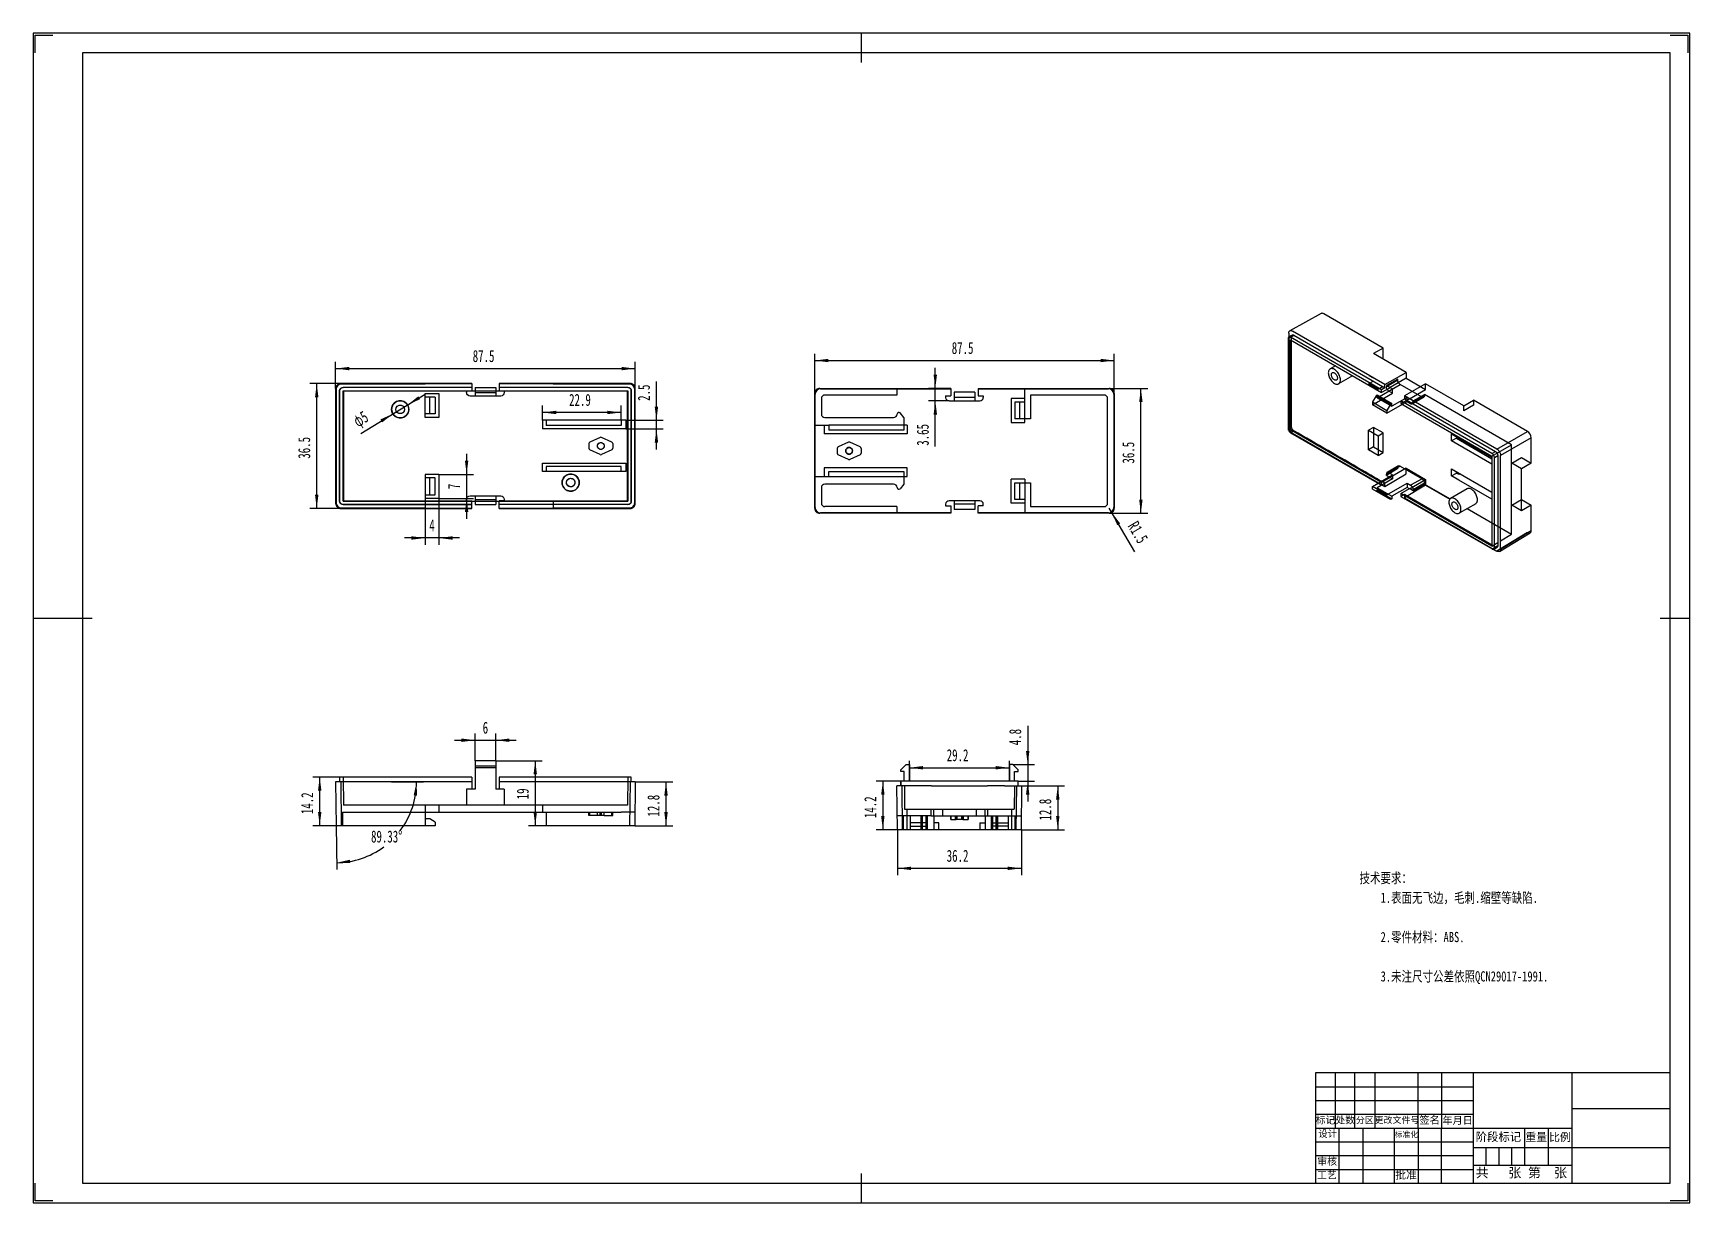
# Model space of a CAD drawing. Header units: millimetres. Extents: x 657 to 1141, y -242 to 100.
import ezdxf

# ---------------------------------------------------------------- set-up
doc = ezdxf.new("R2010")
doc.units = ezdxf.units.MM
doc.layers.get('0').update_dxf_attribs({"lineweight": 0})
for name, color, linetype, lineweight in [('CAXA4', 3, 'Continuous', 25), ('图框_内框线', 5, 'Continuous', 50), ('图框_外框线', 7, 'Continuous', 0), ('图框_标题栏文字', 6, 'Continuous', 0), ('图框_角线', 5, 'Continuous', 140)]:
    doc.layers.add(name, color=color, linetype=linetype, lineweight=lineweight)
doc.styles.add('UserTxtStyle1', font='', dxfattribs={"width": 0.75})
doc.styles.add('工程字', font='')
doc.styles.add('标准', font='', dxfattribs={"width": 0.667})
doc.styles.get('UserTxtStyle1').set_extended_font_data('SimSun')
doc.styles.get('工程字').set_extended_font_data('FangSong_GB2312')
doc.styles.get('标准').set_extended_font_data('FangSong_GB2312')
doc.dimstyles.new('标准', dxfattribs={"dimtxt": 3.5, "dimasz": 4, "dimexe": 2, "dimexo": 0, "dimtad": 1, "dimdsep": 46, "dimtxsty": '标准', "dimcen": 0, "dimdle": 6, "dimazin": 2, "dimtfac": 1, "dimtdec": 3, "dimtmove": 0, "dimatfit": 3, "dimfxl": 0, "dimtolj": 1, "dimtzin": 0, "dimarcsym": 0})

msp = doc.modelspace()

# ---------------------------------------------------------------- texts
at = {"color": 0, "linetype": 'Continuous', "lineweight": 25, "char_height": 2.9967, "attachment_point": 1, "style": 'UserTxtStyle1'}
for s, insert in [('\\fSimSun|b0|i0|p34;技术要求：', (1044.477, -145.266)), ('\\fSimSun|b0|i0|p34;1.表面无飞边，毛刺.缩壁等缺陷.', (1050.647, -151.014)), ('\\fSimSun|b0|i0|p34;2.零件材料：ABS.', (1050.647, -162.509)), ('\\fSimSun|b0|i0|p34;3.未注尺寸公差依照QCN29017-1991.', (1050.647, -174.004))]:
    msp.add_mtext(s, dxfattribs=dict(at, insert=insert))
at = {"layer": '图框_标题栏文字', "color": 0, "linetype": 'Continuous', "lineweight": 25, "attachment_point": 1, "style": '工程字'}
for s, insert, char_height in [('\\fFangSong_GB2312|b0|i0|p34;标记', (1031.702, -216.426), 2.08935), ('\\fFangSong_GB2312|b0|i0|p34;处数', (1037.473, -216.424), 2.08204), ('\\fFangSong_GB2312|b0|i0|p34;分区', (1043.441, -216.608), 1.86452), ('\\fFangSong_GB2312|b0|i0|p34;更改文件号', (1048.89, -216.534), 1.8711), ('\\fFangSong_GB2312|b0|i0|p34;签名', (1061.961, -216.384), 2.19633), ('\\fFangSong_GB2312|b0|i0|p34;年月日', (1068.748, -216.507), 2.14761), ('\\fFangSong_GB2312|b0|i0|p34;设计', (1032.429, -220.478), 1.9757), ('\\fFangSong_GB2312|b0|i0|p34;标准化', (1054.738, -220.853), 1.645), ('\\fFangSong_GB2312|b0|i0|p34;阶段标记', (1078.404, -221.185), 2.43723), ('\\fFangSong_GB2312|b0|i0|p34;重量', (1092.93, -221.28), 2.32494), ('\\fFangSong_GB2312|b0|i0|p34;比例', (1099.847, -221.318), 2.3277), ('\\fFangSong_GB2312|b0|i0|p34;工艺', (1032.096, -232.472), 2.11344), ('\\fFangSong_GB2312|b0|i0|p34;审核', (1032.154, -228.485), 2.11344), ('\\fFangSong_GB2312|b0|i0|p34;批准', (1054.95, -232.354), 2.30211), ('\\fFangSong_GB2312|b0|i0|p34;共   张 第  张', (1078.413, -231.45), 2.79939)]:
    msp.add_mtext(s, dxfattribs=dict(at, insert=insert, char_height=char_height))

# ---------------------------------------------------------------- blocks, each defined once
blk = doc.blocks.new('*CAXBLOCK01')
at = {"layer": 'CAXA4', "linetype": 'Continuous', "lineweight": 25}
for points in [[(745.45, 2.07), (749.45, 1.57), (749.45, 2.57)], [(832.95, 2.07), (828.95, 1.57), (828.95, 2.57)]]:
    blk.add_hatch(color=0, dxfattribs=at).paths.add_polyline_path(points, flags=0)
at = {"layer": 'CAXA4', "color": 0, "linetype": 'Continuous', "lineweight": 25}
for p, q in [((745.45, -3.79), (745.45, 4.07)), ((745.45, 2.07), (832.95, 2.07)), ((832.95, -3.79), (832.95, 4.07))]:
    blk.add_line(p, q, dxfattribs=at)
at = {"layer": 'CAXA4', "color": 0, "linetype": 'Continuous', "lineweight": 25, "insert": (785.48, 7.49), "char_height": 3.5, "attachment_point": 1, "style": '标准'}
blk.add_mtext('\\fFangSong_GB2312|b0|i0|p34;87.5', dxfattribs=at)
blk = doc.blocks.new('*CAXBLOCK12')
at = {"layer": 'CAXA4', "linetype": 'Continuous', "lineweight": 25}
for points in [[(739.92, -2.29), (740.42, -6.29), (739.42, -6.29)], [(739.92, -38.79), (740.42, -34.79), (739.42, -34.79)]]:
    blk.add_hatch(color=0, dxfattribs=at).paths.add_polyline_path(points, flags=0)
at = {"layer": 'CAXA4', "color": 0, "linetype": 'Continuous', "lineweight": 25}
for p, q in [((746.95, -2.29), (737.92, -2.29)), ((739.92, -38.79), (739.92, -2.29)), ((746.95, -38.79), (737.92, -38.79))]:
    blk.add_line(p, q, dxfattribs=at)
at = {"layer": 'CAXA4', "color": 0, "linetype": 'Continuous', "lineweight": 25, "insert": (734.5, -24.26), "char_height": 3.5, "attachment_point": 1, "rotation": 90, "style": '标准'}
blk.add_mtext('\\fFangSong_GB2312|b0|i0|p34;36.5', dxfattribs=at)
blk = doc.blocks.new('*CAXBLOCK23')
at = {"layer": 'CAXA4', "linetype": 'Continuous', "lineweight": 25}
for points in [[(766.43, -8.53), (770.11, -6.87), (769.59, -6.02)], [(762.17, -11.14), (759.02, -13.65), (758.49, -12.8)]]:
    blk.add_hatch(color=0, dxfattribs=at).paths.add_polyline_path(points, flags=0)
at = {"layer": 'CAXA4', "color": 0, "linetype": 'Continuous', "lineweight": 25}
blk.add_line((752.78, -16.88), (771.55, -5.4), dxfattribs=at)
at = {"layer": 'CAXA4', "color": 0, "linetype": 'Continuous', "lineweight": 25, "insert": (750.11, -12.16), "char_height": 3.5, "attachment_point": 1, "rotation": 31.4368, "style": '标准'}
blk.add_mtext('\\fFangSong_GB2312|b0|i0|p34;φ5', dxfattribs=at)
blk = doc.blocks.new('*CAXBLOCK34')
at = {"layer": 'CAXA4', "linetype": 'Continuous', "lineweight": 25}
for points in [[(783.7, -28.84), (783.2, -24.84), (784.2, -24.84)], [(783.7, -35.84), (783.2, -39.84), (784.2, -39.84)]]:
    blk.add_hatch(color=0, dxfattribs=at).paths.add_polyline_path(points, flags=0)
at = {"layer": 'CAXA4', "color": 0, "linetype": 'Continuous', "lineweight": 25}
for p, q in [((783.7, -22.84), (783.7, -41.84)), ((775.6, -28.84), (785.7, -28.84)), ((775.6, -35.84), (785.7, -35.84))]:
    blk.add_line(p, q, dxfattribs=at)
at = {"layer": 'CAXA4', "color": 0, "linetype": 'Continuous', "lineweight": 25, "insert": (778.28, -33.14), "char_height": 3.5, "attachment_point": 1, "rotation": 90, "style": '标准'}
blk.add_mtext('\\fFangSong_GB2312|b0|i0|p34;7', dxfattribs=at)
blk = doc.blocks.new('*CAXBLOCK45')
at = {"layer": 'CAXA4', "linetype": 'Continuous', "lineweight": 25}
for points in [[(771.6, -47.42), (767.6, -46.92), (767.6, -47.92)], [(775.6, -47.42), (779.6, -46.92), (779.6, -47.92)]]:
    blk.add_hatch(color=0, dxfattribs=at).paths.add_polyline_path(points, flags=0)
at = {"layer": 'CAXA4', "color": 0, "linetype": 'Continuous', "lineweight": 25}
for p, q in [((771.6, -35.84), (771.6, -49.42)), ((775.6, -35.84), (775.6, -49.42)), ((781.6, -47.42), (765.6, -47.42))]:
    blk.add_line(p, q, dxfattribs=at)
at = {"layer": 'CAXA4', "color": 0, "linetype": 'Continuous', "lineweight": 25, "insert": (772.8, -42), "char_height": 3.5, "attachment_point": 1, "style": '标准'}
blk.add_mtext('\\fFangSong_GB2312|b0|i0|p34;4', dxfattribs=at)
blk = doc.blocks.new('*CAXBLOCK56')
at = {"layer": 'CAXA4', "linetype": 'Continuous', "lineweight": 25}
for points in [[(805.9, -10.74), (809.9, -10.24), (809.9, -11.24)], [(828.8, -10.74), (824.8, -10.24), (824.8, -11.24)]]:
    blk.add_hatch(color=0, dxfattribs=at).paths.add_polyline_path(points, flags=0)
at = {"layer": 'CAXA4', "color": 0, "linetype": 'Continuous', "lineweight": 25}
for p, q in [((805.9, -13.04), (805.9, -8.74)), ((828.8, -13.04), (828.8, -8.74)), ((828.8, -10.74), (805.9, -10.74))]:
    blk.add_line(p, q, dxfattribs=at)
at = {"layer": 'CAXA4', "color": 0, "linetype": 'Continuous', "lineweight": 25, "insert": (813.63, -5.32), "char_height": 3.5, "attachment_point": 1, "style": '标准'}
blk.add_mtext('\\fFangSong_GB2312|b0|i0|p34;22.9', dxfattribs=at)
blk = doc.blocks.new('*CAXBLOCK67')
at = {"layer": 'CAXA4', "linetype": 'Continuous', "lineweight": 25}
for points in [[(839.14, -13.04), (839.64, -9.04), (838.64, -9.04)], [(839.14, -15.54), (839.64, -19.54), (838.64, -19.54)]]:
    blk.add_hatch(color=0, dxfattribs=at).paths.add_polyline_path(points, flags=0)
at = {"layer": 'CAXA4', "color": 0, "linetype": 'Continuous', "lineweight": 25}
for p, q in [((839.14, -21.54), (839.14, -1.69)), ((830.2, -13.04), (841.14, -13.04)), ((830.2, -15.54), (841.14, -15.54))]:
    blk.add_line(p, q, dxfattribs=at)
at = {"layer": 'CAXA4', "color": 0, "linetype": 'Continuous', "lineweight": 25, "insert": (833.72, -7.36), "char_height": 3.5, "attachment_point": 1, "rotation": 90, "style": '标准'}
blk.add_mtext('\\fFangSong_GB2312|b0|i0|p34;2.5', dxfattribs=at)
blk = doc.blocks.new('*CAXBLOCK78')
at = {"layer": 'CAXA4', "linetype": 'Continuous', "lineweight": 25}
for points in [[(885.37, 4.43), (889.37, 3.93), (889.37, 4.93)], [(972.87, 4.43), (968.87, 3.93), (968.87, 4.93)]]:
    blk.add_hatch(color=0, dxfattribs=at).paths.add_polyline_path(points, flags=0)
at = {"layer": 'CAXA4', "color": 0, "linetype": 'Continuous', "lineweight": 25}
for p, q in [((885.37, -5.2), (885.37, 6.43)), ((972.87, -5.2), (972.87, 6.43)), ((885.37, 4.43), (972.87, 4.43))]:
    blk.add_line(p, q, dxfattribs=at)
at = {"layer": 'CAXA4', "color": 0, "linetype": 'Continuous', "lineweight": 25, "insert": (925.39, 9.85), "char_height": 3.5, "attachment_point": 1, "style": '标准'}
blk.add_mtext('\\fFangSong_GB2312|b0|i0|p34;87.5', dxfattribs=at)
blk = doc.blocks.new('*CAXBLOCK89')
at = {"layer": 'CAXA4', "linetype": 'Continuous', "lineweight": 25}
for points in [[(980.63, -3.7), (981.13, -7.7), (980.13, -7.7)], [(980.63, -40.2), (981.13, -36.2), (980.13, -36.2)]]:
    blk.add_hatch(color=0, dxfattribs=at).paths.add_polyline_path(points, flags=0)
at = {"layer": 'CAXA4', "color": 0, "linetype": 'Continuous', "lineweight": 25}
for p, q in [((971.37, -3.7), (982.63, -3.7)), ((980.63, -40.2), (980.63, -3.7)), ((971.37, -40.2), (982.63, -40.2))]:
    blk.add_line(p, q, dxfattribs=at)
at = {"layer": 'CAXA4', "color": 0, "linetype": 'Continuous', "lineweight": 25, "insert": (975.21, -25.68), "char_height": 3.5, "attachment_point": 1, "rotation": 90, "style": '标准'}
blk.add_mtext('\\fFangSong_GB2312|b0|i0|p34;36.5', dxfattribs=at)
blk = doc.blocks.new('*CAXBLOCK910')
at = {"layer": 'CAXA4', "linetype": 'Continuous', "lineweight": 25}
blk.add_hatch(color=0, dxfattribs=at).paths.add_polyline_path([(972.13, -39.99), (974.59, -43.18), (973.73, -43.69)], flags=0)
at = {"layer": 'CAXA4', "color": 0, "linetype": 'Continuous', "lineweight": 25}
blk.add_line((978.89, -51.44), (971.37, -38.7), dxfattribs=at)
at = {"layer": 'CAXA4', "color": 0, "linetype": 'Continuous', "lineweight": 25, "insert": (979.68, -42.12), "char_height": 3.5, "attachment_point": 1, "rotation": 300.5783, "style": '标准'}
blk.add_mtext('\\fFangSong_GB2312|b0|i0|p34;R1.5', dxfattribs=at)
blk = doc.blocks.new('*CAXBLOCK1011')
at = {"layer": 'CAXA4', "linetype": 'Continuous', "lineweight": 25}
for points in [[(920.59, -3.7), (921.09, 0.3), (920.09, 0.3)], [(920.59, -7.35), (921.09, -11.35), (920.09, -11.35)]]:
    blk.add_hatch(color=0, dxfattribs=at).paths.add_polyline_path(points, flags=0)
at = {"layer": 'CAXA4', "color": 0, "linetype": 'Continuous', "lineweight": 25}
for p, q in [((920.59, -20.65), (920.59, 2.3)), ((925.12, -3.7), (918.59, -3.7)), ((924.62, -7.35), (918.59, -7.35))]:
    blk.add_line(p, q, dxfattribs=at)
at = {"layer": 'CAXA4', "color": 0, "linetype": 'Continuous', "lineweight": 25, "insert": (915.17, -20.47), "char_height": 3.5, "attachment_point": 1, "rotation": 90, "style": '标准'}
blk.add_mtext('\\fFangSong_GB2312|b0|i0|p34;3.65', dxfattribs=at)
blk = doc.blocks.new('*CAXBLOCK1112')
at = {"layer": 'CAXA4', "linetype": 'Continuous', "lineweight": 25}
for points in [[(841.94, -118.68), (842.44, -122.68), (841.44, -122.68)], [(841.94, -131.48), (842.44, -127.48), (841.44, -127.48)]]:
    blk.add_hatch(color=0, dxfattribs=at).paths.add_polyline_path(points, flags=0)
at = {"layer": 'CAXA4', "color": 0, "linetype": 'Continuous', "lineweight": 25}
for p, q in [((832.95, -118.68), (843.94, -118.68)), ((841.94, -131.48), (841.94, -118.68)), ((832.8, -131.48), (843.94, -131.48))]:
    blk.add_line(p, q, dxfattribs=at)
at = {"layer": 'CAXA4', "color": 0, "linetype": 'Continuous', "lineweight": 25, "insert": (836.52, -128.81), "char_height": 3.5, "attachment_point": 1, "rotation": 90, "style": '标准'}
blk.add_mtext('\\fFangSong_GB2312|b0|i0|p34;12.8', dxfattribs=at)
blk = doc.blocks.new('*CAXBLOCK1213')
at = {"layer": 'CAXA4', "linetype": 'Continuous', "lineweight": 25}
for points in [[(740.79, -117.28), (741.29, -121.28), (740.29, -121.28)], [(740.79, -131.48), (741.29, -127.48), (740.29, -127.48)]]:
    blk.add_hatch(color=0, dxfattribs=at).paths.add_polyline_path(points, flags=0)
at = {"layer": 'CAXA4', "color": 0, "linetype": 'Continuous', "lineweight": 25}
for p, q in [((746.6, -117.28), (738.79, -117.28)), ((740.79, -131.48), (740.79, -117.28)), ((745.6, -131.48), (738.79, -131.48))]:
    blk.add_line(p, q, dxfattribs=at)
at = {"layer": 'CAXA4', "color": 0, "linetype": 'Continuous', "lineweight": 25, "insert": (735.37, -128.11), "char_height": 3.5, "attachment_point": 1, "rotation": 90, "style": '标准'}
blk.add_mtext('\\fFangSong_GB2312|b0|i0|p34;14.2', dxfattribs=at)
blk = doc.blocks.new('*CAXBLOCK1314')
at = {"layer": 'CAXA4', "linetype": 'Continuous', "lineweight": 25}
for points in [[(769.08, -118.68), (769.23, -122.75), (768.25, -122.58)], [(745.73, -142.31), (749.79, -142.41), (749.61, -141.43)]]:
    blk.add_hatch(color=0, dxfattribs=at).paths.add_polyline_path(points, flags=0)
at = {"layer": 'CAXA4', "color": 0, "linetype": 'Continuous', "lineweight": 25}
for p, q in [((761.8, -118.68), (771.08, -118.68)), ((745.6, -131.48), (745.75, -144.31))]:
    blk.add_line(p, q, dxfattribs=at)
for start, end in [(323.0242, 360), (270.671, 306.4447)]:
    blk.add_arc((745.45, -118.68), 23.63, start, end, dxfattribs=at)
at = {"layer": 'CAXA4', "color": 0, "linetype": 'Continuous', "lineweight": 25, "insert": (755.78, -132.89), "char_height": 3.5, "attachment_point": 1, "style": '标准'}
blk.add_mtext('\\fFangSong_GB2312|b0|i0|p34;89.33{%%D}', dxfattribs=at)
blk = doc.blocks.new('*CAXBLOCK1415')
at = {"layer": 'CAXA4', "linetype": 'Continuous', "lineweight": 25}
for points in [[(803.75, -112.48), (803.25, -116.48), (804.25, -116.48)], [(803.75, -131.48), (803.25, -127.48), (804.25, -127.48)]]:
    blk.add_hatch(color=0, dxfattribs=at).paths.add_polyline_path(points, flags=0)
at = {"layer": 'CAXA4', "color": 0, "linetype": 'Continuous', "lineweight": 25}
for p, q in [((792.2, -112.48), (805.75, -112.48)), ((803.75, -112.48), (803.75, -131.48)), ((806.9, -131.48), (801.75, -131.48))]:
    blk.add_line(p, q, dxfattribs=at)
at = {"layer": 'CAXA4', "color": 0, "linetype": 'Continuous', "lineweight": 25, "insert": (798.33, -123.76), "char_height": 3.5, "attachment_point": 1, "rotation": 90, "style": '标准'}
blk.add_mtext('\\fFangSong_GB2312|b0|i0|p34;19', dxfattribs=at)
blk = doc.blocks.new('*CAXBLOCK1516')
at = {"layer": 'CAXA4', "linetype": 'Continuous', "lineweight": 25}
for points in [[(786.2, -106.51), (782.2, -107.01), (782.2, -106.01)], [(792.2, -106.51), (796.2, -107.01), (796.2, -106.01)]]:
    blk.add_hatch(color=0, dxfattribs=at).paths.add_polyline_path(points, flags=0)
at = {"layer": 'CAXA4', "color": 0, "linetype": 'Continuous', "lineweight": 25}
for p, q in [((786.2, -112.48), (786.2, -104.51)), ((792.2, -112.48), (792.2, -104.51)), ((780.2, -106.51), (798.2, -106.51))]:
    blk.add_line(p, q, dxfattribs=at)
at = {"layer": 'CAXA4', "color": 0, "linetype": 'Continuous', "lineweight": 25, "insert": (788.4, -101.09), "char_height": 3.5, "attachment_point": 1, "style": '标准'}
blk.add_mtext('\\fFangSong_GB2312|b0|i0|p34;6', dxfattribs=at)
blk = doc.blocks.new('*CAXBLOCK1617')
at = {"layer": 'CAXA4', "linetype": 'Continuous', "lineweight": 25}
for points in [[(909.54, -143.94), (913.54, -143.44), (913.54, -144.44)], [(945.74, -143.94), (941.74, -143.44), (941.74, -144.44)]]:
    blk.add_hatch(color=0, dxfattribs=at).paths.add_polyline_path(points, flags=0)
at = {"layer": 'CAXA4', "color": 0, "linetype": 'Continuous', "lineweight": 25}
for p, q in [((909.54, -132.64), (909.54, -145.94)), ((945.74, -132.64), (945.74, -145.94)), ((945.74, -143.94), (909.54, -143.94))]:
    blk.add_line(p, q, dxfattribs=at)
at = {"layer": 'CAXA4', "color": 0, "linetype": 'Continuous', "lineweight": 25, "insert": (923.92, -138.52), "char_height": 3.5, "attachment_point": 1, "style": '标准'}
blk.add_mtext('\\fFangSong_GB2312|b0|i0|p34;36.2', dxfattribs=at)
blk = doc.blocks.new('*CAXBLOCK1718')
at = {"layer": 'CAXA4', "linetype": 'Continuous', "lineweight": 25}
for points in [[(956.36, -119.84), (955.86, -123.84), (956.86, -123.84)], [(956.36, -132.64), (955.86, -128.64), (956.86, -128.64)]]:
    blk.add_hatch(color=0, dxfattribs=at).paths.add_polyline_path(points, flags=0)
at = {"layer": 'CAXA4', "color": 0, "linetype": 'Continuous', "lineweight": 25}
for p, q in [((940.84, -119.84), (958.36, -119.84)), ((956.36, -119.84), (956.36, -132.64)), ((945.74, -132.64), (958.36, -132.64))]:
    blk.add_line(p, q, dxfattribs=at)
at = {"layer": 'CAXA4', "color": 0, "linetype": 'Continuous', "lineweight": 25, "insert": (950.94, -129.97), "char_height": 3.5, "attachment_point": 1, "rotation": 90, "style": '标准'}
blk.add_mtext('\\fFangSong_GB2312|b0|i0|p34;12.8', dxfattribs=at)
blk = doc.blocks.new('*CAXBLOCK1819')
at = {"layer": 'CAXA4', "linetype": 'Continuous', "lineweight": 25}
for points in [[(905.27, -118.44), (904.77, -122.44), (905.77, -122.44)], [(905.27, -132.64), (904.77, -128.64), (905.77, -128.64)]]:
    blk.add_hatch(color=0, dxfattribs=at).paths.add_polyline_path(points, flags=0)
at = {"layer": 'CAXA4', "color": 0, "linetype": 'Continuous', "lineweight": 25}
for p, q in [((910.54, -118.44), (903.27, -118.44)), ((905.27, -118.44), (905.27, -132.64)), ((909.54, -132.64), (903.27, -132.64))]:
    blk.add_line(p, q, dxfattribs=at)
at = {"layer": 'CAXA4', "color": 0, "linetype": 'Continuous', "lineweight": 25, "insert": (899.85, -129.27), "char_height": 3.5, "attachment_point": 1, "rotation": 90, "style": '标准'}
blk.add_mtext('\\fFangSong_GB2312|b0|i0|p34;14.2', dxfattribs=at)
blk = doc.blocks.new('*CAXBLOCK1920')
at = {"layer": 'CAXA4', "linetype": 'Continuous', "lineweight": 25}
for points in [[(913.04, -114.55), (917.04, -115.05), (917.04, -114.05)], [(942.24, -114.55), (938.24, -115.05), (938.24, -114.05)]]:
    blk.add_hatch(color=0, dxfattribs=at).paths.add_polyline_path(points, flags=0)
at = {"layer": 'CAXA4', "color": 0, "linetype": 'Continuous', "lineweight": 25}
for p, q in [((913.04, -118.44), (913.04, -112.55)), ((913.04, -114.55), (942.24, -114.55)), ((942.24, -118.44), (942.24, -112.55))]:
    blk.add_line(p, q, dxfattribs=at)
at = {"layer": 'CAXA4', "color": 0, "linetype": 'Continuous', "lineweight": 25, "insert": (923.92, -109.13), "char_height": 3.5, "attachment_point": 1, "rotation": 360, "style": '标准'}
blk.add_mtext('\\fFangSong_GB2312|b0|i0|p34;29.2', dxfattribs=at)
blk = doc.blocks.new('*CAXBLOCK2021')
at = {"layer": 'CAXA4', "linetype": 'Continuous', "lineweight": 25}
for points in [[(947.58, -113.64), (947.08, -109.64), (948.08, -109.64)], [(947.58, -118.44), (947.08, -122.44), (948.08, -122.44)]]:
    blk.add_hatch(color=0, dxfattribs=at).paths.add_polyline_path(points, flags=0)
at = {"layer": 'CAXA4', "color": 0, "linetype": 'Continuous', "lineweight": 25}
for p, q in [((947.58, -102.3), (947.58, -124.44)), ((943.24, -113.64), (949.58, -113.64)), ((944.74, -118.44), (949.58, -118.44))]:
    blk.add_line(p, q, dxfattribs=at)
at = {"layer": 'CAXA4', "color": 0, "linetype": 'Continuous', "lineweight": 25, "insert": (942.16, -107.97), "char_height": 3.5, "attachment_point": 1, "rotation": 90, "style": '标准'}
blk.add_mtext('\\fFangSong_GB2312|b0|i0|p34;4.8', dxfattribs=at)

# ---------------------------------------------------------------- dimensions: what is measured, and where the dimension line sits
at = {"layer": 'CAXA4'}
for base, p1, p2, angle, text, picture, middle in [((929.115, 4.425), (885.365, -5.203), (972.865, -5.203), 180, '\\fFangSong_GB2312;87.5', '*CAXBLOCK78', (929.116, 7.448)), ((920.586, -16.751), (924.615, -7.353), (925.115, -3.703), 90, '\\fFangSong_GB2312;3.65', '*CAXBLOCK1011', (917.563, -16.751)), ((739.917, -20.537), (746.951, -38.787), (746.951, -2.287), 90, '\\fFangSong_GB2312;36.5', '*CAXBLOCK12', (736.895, -20.537)), ((839.141, -4.614), (830.201, -15.537), (830.201, -13.037), 90, '\\fFangSong_GB2312;2.5', '*CAXBLOCK67', (836.118, -4.614)), ((980.63, -21.953), (971.365, -40.203), (971.365, -3.703), 270, '\\fFangSong_GB2312;36.5', '*CAXBLOCK89', (977.607, -21.953)), ((783.7, -32.337), (775.601, -28.837), (775.601, -35.837), 90, '\\fFangSong_GB2312;7', '*CAXBLOCK34', (780.677, -32.337)), ((947.581, -105.219), (943.244, -113.643), (944.744, -118.443), 270, '\\fFangSong_GB2312;4.8', '*CAXBLOCK2021', (944.559, -105.219)), ((927.644, -114.555), (913.044, -118.443), (942.244, -118.443), 360, '\\fFangSong_GB2312;29.2', '*CAXBLOCK1920', (927.644, -111.532)), ((803.753, -121.983), (792.201, -112.483), (806.901, -131.483), 270, '\\fFangSong_GB2312;19', '*CAXBLOCK1415', (800.73, -121.983)), ((740.793, -124.383), (745.6, -131.483), (746.601, -117.283), 270, '\\fFangSong_GB2312;14.2', '*CAXBLOCK1213', (737.771, -124.383)), ((841.942, -125.083), (832.801, -131.483), (832.951, -118.683), 270, '\\fFangSong_GB2312;12.8', '*CAXBLOCK1112', (838.92, -125.083)), ((905.267, -125.543), (910.544, -118.443), (909.543, -132.643), 270, '\\fFangSong_GB2312;14.2', '*CAXBLOCK1819', (902.244, -125.543)), ((956.363, -126.243), (940.843, -119.843), (945.744, -132.643), 90, '\\fFangSong_GB2312;12.8', '*CAXBLOCK1718', (953.34, -126.243))]:
    dim = msp.add_linear_dim(base=base, p1=p1, p2=p2, angle=angle, text=text, dimstyle='标准', dxfattribs=at)
    dim.commit()
    dim.dimension.update_dxf_attribs({"geometry": picture, "text_midpoint": middle})
for base, p1, p2, text, picture, middle in [((789.201, 2.072), (745.451, -3.787), (832.951, -3.787), '\\fFangSong_GB2312;87.5', '*CAXBLOCK01', (789.201, 5.094)), ((817.351, -10.744), (828.801, -13.037), (805.901, -13.037), '\\fFangSong_GB2312;22.9', '*CAXBLOCK56', (817.351, -7.722)), ((773.601, -47.424), (775.601, -35.837), (771.601, -35.837), '\\fFangSong_GB2312;4', '*CAXBLOCK45', (773.601, -44.401)), ((789.201, -106.509), (786.201, -112.483), (792.201, -112.483), '\\fFangSong_GB2312;6', '*CAXBLOCK1516', (789.201, -103.486)), ((927.644, -143.937), (945.744, -132.643), (909.543, -132.643), '\\fFangSong_GB2312;36.2', '*CAXBLOCK1617', (927.644, -140.914))]:
    dim = msp.add_linear_dim(base=base, p1=p1, p2=p2, text=text, dimstyle='标准', dxfattribs=at)
    dim.commit()
    dim.dimension.update_dxf_attribs({"geometry": picture, "text_midpoint": middle})
dim = msp.add_diameter_dim_2p(p1=(766.434, -8.533), p2=(762.167, -11.141), text='\\fFangSong_GB2312;φ5', dimstyle='标准', dxfattribs=at)
dim.commit()
dim.dimension.update_dxf_attribs({"geometry": '*CAXBLOCK23', "text_midpoint": (753.553, -12.865)})
dim = msp.add_radius_dim(center=(971.366, -38.703), mpoint=(972.129, -39.994), text='\\fFangSong_GB2312;R1.5', dimstyle='标准', dxfattribs=at)
dim.commit()
dim.dimension.update_dxf_attribs({"geometry": '*CAXBLOCK910', "text_midpoint": (979.512, -46.548)})
dim = msp.add_angular_dim_2l(base=(762.254, -135.291), line1=((745.451, -118.683), (745.6, -131.483)), line2=((761.801, -118.683), (745.451, -118.683)), text='\\fFangSong_GB2312;89.33{%%D}', dimstyle='标准', dxfattribs=at)
dim.commit()
dim.dimension.update_dxf_attribs({"geometry": '*CAXBLOCK1314', "text_midpoint": (762.254, -135.291)})

# ---------------------------------------------------------------- linework, layer by layer
at = {"color": 0, "linetype": 'Continuous', "lineweight": 25}
for p, q in [((1033.293, 18.161), (1024.136, 13.119)), ((1051.358, 8.08), (1034.034, 18.082)), ((1023.639, 10.856), (1025.337, 11.836)), ((1023.639, 10.856), (1023.639, -15.435)), ((1023.816, 12.428), (1023.816, -14.925)), ((1024.837, 11.885), (1023.847, 11.313)), ((1050.934, -4.086), (1024.347, 11.264)), ((1024.347, -15.844), (1024.347, 10.448)), ((1024.347, 10.448), (1050.934, -4.902)), ((1051.924, -2.575), (1024.877, 13.04)), ((1025.337, 11.836), (1051.924, -3.514)), ((1051.358, 8.08), (1048.53, 6.485)), ((1058.146, 0.933), (1048.53, 6.485)), ((1051.358, 4.936), (1051.358, 8.08)), ((1037.474, 2.869), (1035.895, 1.958)), ((1043.204, 0.403), (1043.181, 0.39)), ((1051.924, -2.575), (1058.146, 0.933)), ((1058.146, 0.933), (1058.146, -0.738)), ((745.451, -3.787), (745.451, -37.287)), ((745.451, -3.787), (745.6, -3.937)), ((745.6, -3.937), (745.6, -37.137)), ((746.601, -4.437), (746.601, -36.637)), ((747.1, -2.437), (746.95, -2.287)), ((785.2, -2.287), (746.951, -2.287)), ((771.601, -2.437), (747.1, -2.437)), ((785.2, -3.437), (747.601, -3.437)), ((747.601, -36.637), (747.601, -4.437)), ((747.601, -4.437), (747.697, -4.533)), ((747.601, -4.437), (830.801, -4.437)), ((747.697, -4.533), (747.697, -36.541)), ((783.701, -4.533), (747.697, -4.533)), ((785.2, -2.39), (771.601, -2.39)), ((783.701, -4.478), (783.701, -4.937)), ((785.2, -4.478), (783.701, -4.478)), ((785.2, -2.287), (785.2, -4.478)), ((786.201, -3.437), (786.201, -5.937)), ((786.201, -3.437), (792.201, -3.437)), ((792.201, -3.437), (792.201, -5.937)), ((793.201, -2.287), (793.201, -4.478)), ((831.451, -2.287), (793.201, -2.287)), ((809.001, -2.39), (793.201, -2.39)), ((830.791, -3.437), (793.201, -3.437)), ((794.701, -4.478), (793.201, -4.478)), ((794.701, -4.478), (794.701, -4.937)), ((830.704, -4.533), (794.701, -4.533)), ((831.301, -2.437), (809.001, -2.437)), ((830.801, -4.437), (830.704, -4.533)), ((830.704, -36.541), (830.704, -4.533)), ((830.801, -4.437), (830.801, -36.637)), ((831.451, -2.287), (831.301, -2.437)), ((831.801, -36.637), (831.801, -4.437)), ((832.801, -3.937), (832.951, -3.787)), ((832.801, -13.037), (832.801, -3.937)), ((832.951, -37.287), (832.951, -3.787)), ((886.865, -3.703), (887.015, -3.853)), ((886.865, -3.703), (925.115, -3.703)), ((887.015, -3.853), (909.315, -3.853)), ((909.315, -3.806), (909.315, -5.653)), ((909.315, -3.806), (925.115, -3.806)), ((925.115, -3.703), (925.115, -5.894)), ((933.115, -3.703), (933.115, -5.894)), ((933.115, -3.703), (971.365, -3.703)), ((933.115, -3.806), (946.715, -3.806)), ((946.715, -13.653), (946.715, -3.806)), ((946.715, -3.853), (971.216, -3.853)), ((971.216, -3.853), (971.366, -3.703)), ((1042.474, -0.018), (1038.395, -2.373)), ((1048.53, -1.555), (1047.115, -2.371)), ((1049.944, -4.004), (1047.115, -2.371)), ((1048.53, -0.697), (1047.328, -0.003)), ((1049.661, -6.454), (1056.379, -2.575)), ((1051.358, -3.188), (1049.944, -4.004)), ((1053.409, -3.507), (1050.934, -4.902)), ((1051.924, -3.514), (1050.934, -4.086)), ((1050.934, -4.902), (1050.934, -4.086)), ((1051.924, -3.514), (1051.924, -2.575)), ((1055.672, -1.021), (1052.348, -2.894)), ((1055.672, -1.35), (1052.348, -3.269)), ((1052.348, -2.894), (1052.348, -3.269)), ((1053.409, -3.507), (1052.348, -2.894)), ((1054.116, -5.106), (1053.055, -4.494)), ((1058.146, -0.738), (1053.409, -3.473)), ((1053.409, -3.473), (1053.409, -3.507)), ((1053.409, -3.473), (1054.116, -3.882)), ((1054.116, -5.106), (1054.116, -3.882)), ((1055.672, -1.35), (1055.672, -1.021)), ((1062.743, -6.249), (1056.379, -2.575)), ((1063.803, -2.333), (1057.581, -5.841)), ((1058.146, -0.738), (1063.803, -4.004)), ((1059.066, -6.739), (1063.803, -4.004)), ((1063.803, -4.004), (1063.803, -2.333)), ((1074.976, -8.783), (1063.803, -2.333)), ((771.601, -5.237), (775.601, -5.237)), ((771.601, -12.237), (771.601, -5.237)), ((774.501, -6.287), (771.601, -6.287)), ((773.001, -11.187), (773.001, -6.287)), ((774.501, -6.287), (774.501, -11.187)), ((775.601, -5.237), (775.601, -12.237)), ((793.701, -5.937), (784.701, -5.937)), ((786.201, -4.937), (792.201, -4.937)), ((885.365, -38.703), (885.365, -5.203)), ((885.515, -5.353), (885.365, -5.203)), ((885.515, -14.453), (885.515, -5.353)), ((887.315, -6.653), (887.315, -11.203)), ((909.315, -5.653), (888.315, -5.653)), ((923.615, -5.894), (923.615, -6.353)), ((923.615, -5.894), (925.115, -5.894)), ((924.615, -7.353), (933.615, -7.353)), ((926.115, -4.853), (926.115, -7.353)), ((932.115, -4.853), (926.115, -4.853)), ((932.115, -6.353), (926.115, -6.353)), ((932.115, -4.853), (932.115, -7.353)), ((933.115, -5.894), (934.615, -5.894)), ((934.615, -5.894), (934.615, -6.353)), ((942.715, -6.653), (942.715, -13.653)), ((946.715, -6.653), (942.715, -6.653)), ((943.815, -7.703), (943.815, -12.603)), ((946.715, -7.703), (943.815, -7.703)), ((945.315, -12.603), (945.315, -7.703)), ((948.415, -5.653), (948.415, -12.603)), ((969.915, -5.653), (948.415, -5.653)), ((970.915, -37.253), (970.915, -6.653)), ((972.865, -5.203), (972.716, -5.353)), ((972.716, -5.353), (972.716, -38.553)), ((972.865, -5.203), (972.865, -38.703)), ((1048.247, -8.495), (1054.116, -5.106)), ((1049.308, -5.841), (1048.247, -7.678)), ((1048.247, -7.678), (1048.247, -8.495)), ((1048.247, -7.678), (1052.49, -10.128)), ((1052.49, -10.944), (1048.247, -8.495)), ((1049.661, -5.637), (1049.308, -5.841)), ((1049.308, -5.841), (1053.55, -8.291)), ((1049.661, -6.454), (1049.661, -5.637)), ((1049.661, -5.637), (1053.904, -8.086)), ((1049.661, -6.454), (1053.904, -8.903)), ((1052.49, -10.944), (1058.359, -7.556)), ((1053.55, -8.291), (1052.49, -10.128)), ((1053.904, -8.086), (1053.55, -8.291)), ((1058.359, -6.331), (1053.904, -8.903)), ((1053.904, -8.903), (1053.904, -8.086)), ((1056.591, -8.168), (1059.066, -6.773)), ((1056.591, -7.352), (1056.591, -8.168)), ((1083.172, -22.698), (1056.591, -7.352)), ((1056.591, -8.168), (1083.178, -23.518)), ((1057.581, -5.841), (1057.581, -6.78)), ((1084.628, -21.456), (1057.581, -5.841)), ((1057.581, -6.78), (1084.162, -22.126)), ((1058.359, -7.556), (1058.359, -6.331)), ((1059.066, -6.739), (1058.359, -6.331)), ((1058.359, -7.556), (1059.419, -8.168)), ((1059.066, -6.773), (1059.066, -6.739)), ((1060.126, -7.385), (1059.066, -6.773)), ((1063.45, -5.841), (1059.419, -8.168)), ((1059.912, -8.205), (1063.235, -6.286)), ((1060.126, -7.385), (1063.45, -5.511)), ((1060.126, -7.76), (1060.126, -7.385)), ((1063.45, -5.511), (1063.45, -5.841)), ((1088.908, -20.21), (1063.45, -5.511)), ((1074.976, -8.783), (1077.804, -7.188)), ((1077.804, -8.658), (1074.976, -10.291)), ((1074.976, -10.291), (1074.976, -8.783)), ((1077.804, -7.188), (1077.804, -8.658)), ((1093.573, -16.292), (1077.804, -7.188)), ((774.501, -11.187), (771.601, -11.187)), ((775.601, -12.237), (771.601, -12.237)), ((828.801, -13.037), (805.901, -13.037)), ((805.901, -13.037), (805.901, -15.537)), ((806.901, -13.037), (806.901, -14.537)), ((828.801, -13.037), (828.801, -14.537)), ((830.201, -13.037), (828.801, -13.037)), ((830.201, -13.037), (830.201, -15.537)), ((832.847, -13.037), (832.801, -13.037)), ((832.847, -28.037), (832.847, -13.037)), ((885.469, -29.453), (885.469, -14.453)), ((885.469, -14.453), (889.515, -14.453)), ((888.115, -14.453), (888.115, -16.953)), ((888.315, -12.203), (908.415, -12.203)), ((889.515, -14.453), (889.515, -15.953)), ((912.415, -14.453), (889.515, -14.453)), ((911.415, -12.203), (910.297, -10.88)), ((911.415, -12.203), (911.415, -15.953)), ((912.415, -14.453), (912.415, -16.953)), ((942.715, -13.653), (946.715, -13.653)), ((948.415, -12.603), (943.815, -12.603)), ((1052.49, -10.128), (1052.49, -10.944)), ((830.201, -15.537), (805.901, -15.537)), ((828.801, -14.537), (806.901, -14.537)), ((822.693, -18.032), (819.693, -19.404)), ((826.108, -19.404), (823.108, -18.032)), ((912.415, -16.953), (888.115, -16.953)), ((911.415, -15.953), (889.515, -15.953)), ((1023.639, -15.435), (1024.629, -14.864)), ((1050.934, -31.194), (1024.347, -15.844)), ((1025.337, -16.089), (1024.347, -16.66)), ((1024.347, -16.66), (1050.934, -32.01)), ((1024.877, -16.762), (1051.924, -32.378)), ((1048.53, -15.109), (1047.115, -15.925)), ((1047.115, -21.641), (1047.115, -15.925)), ((1047.115, -15.925), (1049.944, -17.558)), ((1051.358, -16.742), (1048.53, -15.109)), ((1048.53, -15.109), (1048.53, -20.824)), ((1049.944, -17.558), (1051.358, -16.742)), ((1049.944, -17.558), (1049.944, -23.274)), ((1051.358, -22.457), (1051.358, -16.742)), ((1071.369, -19.068), (1071.369, -17.027)), ((1071.369, -17.027), (1083.178, -23.845)), ((1072.784, -18.252), (1071.369, -19.068)), ((1083.178, -25.886), (1071.369, -19.068)), ((1072.784, -17.844), (1072.784, -18.252)), ((1072.784, -18.252), (1083.178, -24.253)), ((1084.628, -21.456), (1093.573, -16.292)), ((1094.633, -18.129), (1085.688, -23.293)), ((1094.633, -25.559), (1094.633, -18.129)), ((819.401, -19.858), (819.401, -21.216)), ((822.693, -23.042), (819.693, -21.671)), ((826.108, -21.671), (823.108, -23.042)), ((826.401, -19.858), (826.401, -21.216)), ((891.915, -21.274), (891.915, -22.632)), ((895.208, -19.448), (892.208, -20.819)), ((895.208, -24.458), (892.208, -23.086)), ((898.623, -20.819), (895.623, -19.448)), ((898.623, -23.086), (895.623, -24.458)), ((898.915, -21.274), (898.915, -22.632)), ((1048.53, -20.824), (1047.115, -21.641)), ((1049.944, -23.274), (1047.115, -21.641)), ((1048.53, -20.824), (1051.358, -22.457)), ((1049.944, -23.274), (1051.358, -22.457)), ((1083.172, -22.698), (1084.162, -22.126)), ((1083.178, -23.518), (1088.908, -20.21)), ((1083.178, -23.518), (1083.178, -49.809)), ((1083.885, -23.926), (1084.875, -23.355)), ((1083.885, -50.218), (1083.885, -23.926)), ((1085.688, -50.646), (1085.688, -23.293)), ((1088.908, -46.344), (1088.908, -20.21)), ((1088.976, -25.559), (1091.805, -23.926)), ((1091.805, -23.926), (1094.633, -25.559)), ((775.601, -28.837), (771.601, -28.837)), ((771.601, -28.837), (771.601, -35.837)), ((775.601, -28.837), (775.601, -35.837)), ((805.901, -25.537), (830.201, -25.537)), ((805.901, -28.037), (805.901, -25.537)), ((828.801, -28.037), (805.901, -28.037)), ((828.801, -26.537), (806.901, -26.537)), ((806.901, -26.537), (806.901, -28.037)), ((828.801, -28.037), (828.801, -26.537)), ((830.201, -28.037), (828.801, -28.037)), ((830.201, -25.537), (830.201, -28.037)), ((832.801, -37.137), (832.801, -28.037)), ((832.847, -28.037), (832.801, -28.037)), ((888.115, -26.953), (888.115, -29.453)), ((912.415, -26.953), (888.115, -26.953)), ((889.515, -29.453), (889.515, -27.953)), ((889.515, -27.953), (911.415, -27.953)), ((911.415, -27.953), (911.415, -31.703)), ((912.415, -29.453), (912.415, -26.953)), ((1048.247, -32.337), (1054.116, -28.948)), ((1051.924, -32.378), (1058.146, -28.701)), ((1056.379, -26.417), (1052.348, -28.744)), ((1055.672, -27.155), (1052.348, -29.119)), ((1052.348, -29.119), (1052.348, -28.744)), ((1055.886, -26.381), (1052.563, -28.3)), ((1054.116, -28.948), (1053.055, -28.336)), ((1058.146, -27.029), (1053.409, -29.765)), ((1054.116, -28.948), (1054.116, -30.173)), ((1055.672, -27.155), (1055.672, -26.825)), ((1056.379, -26.417), (1062.743, -30.091)), ((1058.146, -27.029), (1063.803, -30.295)), ((1058.146, -28.701), (1058.146, -27.029)), ((1071.369, -29.275), (1071.369, -27.233)), ((1071.369, -27.233), (1083.178, -34.051)), ((1071.369, -29.275), (1072.784, -28.458)), ((1072.784, -28.458), (1072.784, -28.05)), ((1073.491, -28.866), (1072.784, -28.458)), ((1073.844, -28.662), (1073.491, -28.866)), ((1091.838, -27.211), (1088.976, -25.559)), ((1094.633, -25.559), (1091.838, -27.211)), ((1091.838, -39.459), (1091.838, -27.211)), ((774.501, -29.887), (771.601, -29.887)), ((773.001, -34.787), (773.001, -29.887)), ((774.501, -34.787), (774.501, -29.887)), ((885.469, -29.453), (889.515, -29.453)), ((885.515, -38.553), (885.515, -29.453)), ((887.315, -32.703), (887.315, -37.253)), ((908.415, -31.703), (888.315, -31.703)), ((889.515, -29.453), (912.415, -29.453)), ((911.415, -31.703), (910.297, -33.026)), ((946.715, -30.253), (942.715, -30.253)), ((942.715, -37.253), (942.715, -30.253)), ((943.815, -31.303), (948.415, -31.303)), ((943.815, -36.203), (943.815, -31.303)), ((945.315, -36.203), (945.315, -31.303)), ((946.715, -30.253), (946.715, -40.1)), ((948.415, -31.303), (948.415, -38.253)), ((1052.49, -34.786), (1048.247, -32.337)), ((1048.247, -33.153), (1048.247, -32.337)), ((1053.55, -36.215), (1048.247, -33.153)), ((1049.661, -33.561), (1049.308, -33.766)), ((1054.116, -30.173), (1049.661, -32.745)), ((1049.661, -32.745), (1053.904, -35.194)), ((1049.661, -32.745), (1049.661, -33.561)), ((1049.661, -33.561), (1053.904, -36.011)), ((1053.409, -29.731), (1050.934, -31.194)), ((1050.934, -32.01), (1050.934, -31.194)), ((1051.924, -32.378), (1051.924, -31.439)), ((1052.348, -29.119), (1053.409, -29.731)), ((1052.49, -34.786), (1058.359, -31.398)), ((1053.409, -29.731), (1053.409, -29.765)), ((1053.409, -29.765), (1054.116, -30.173)), ((1058.359, -32.622), (1053.904, -35.194)), ((1056.591, -34.46), (1059.066, -32.997)), ((1063.803, -31.967), (1057.581, -35.643)), ((1058.359, -31.398), (1059.419, -32.01)), ((1058.359, -31.398), (1058.359, -32.622)), ((1059.066, -33.031), (1058.359, -32.622)), ((1059.066, -33.031), (1063.803, -30.295)), ((1060.126, -33.61), (1059.066, -32.997)), ((1059.066, -32.997), (1059.066, -33.031)), ((1062.743, -30.091), (1059.419, -32.01)), ((1060.126, -33.235), (1063.45, -31.316)), ((1060.126, -33.61), (1063.45, -31.646)), ((1060.126, -33.235), (1060.126, -33.61)), ((1063.45, -31.316), (1063.45, -31.646)), ((1063.45, -31.646), (1070.945, -35.973)), ((1063.803, -30.295), (1063.803, -31.967)), ((1063.803, -31.967), (1070.874, -36.049)), ((1075.918, -33.07), (1071.109, -35.846)), ((1073.491, -30.499), (1071.369, -29.275)), ((1083.178, -36.092), (1073.491, -30.499)), ((745.6, -37.137), (745.451, -37.287)), ((746.95, -38.787), (747.1, -38.637)), ((747.1, -38.637), (771.601, -38.637)), ((747.601, -36.637), (747.697, -36.541)), ((747.601, -36.637), (830.801, -36.637)), ((747.601, -37.637), (785.2, -37.637)), ((747.697, -36.541), (783.701, -36.541)), ((771.601, -34.787), (774.501, -34.787)), ((775.601, -35.837), (771.601, -35.837)), ((771.601, -38.684), (785.2, -38.684)), ((783.701, -36.596), (783.701, -36.137)), ((783.701, -36.596), (785.2, -36.596)), ((784.701, -35.137), (793.701, -35.137)), ((785.2, -38.787), (785.2, -36.596)), ((786.201, -35.137), (786.201, -37.637)), ((786.201, -36.137), (792.201, -36.137)), ((786.201, -37.637), (792.201, -37.637)), ((792.201, -35.137), (792.201, -37.637)), ((794.701, -36.596), (793.201, -36.596)), ((793.201, -38.787), (793.201, -36.596)), ((830.812, -37.637), (793.201, -37.637)), ((793.201, -38.684), (809.001, -38.684)), ((794.701, -36.137), (794.701, -36.596)), ((794.701, -36.541), (830.704, -36.541)), ((809.001, -36.837), (809.001, -38.684)), ((809.001, -38.637), (831.301, -38.637)), ((830.801, -36.637), (830.704, -36.541)), ((831.301, -38.637), (831.451, -38.787)), ((832.951, -37.287), (832.801, -37.137)), ((885.365, -38.703), (885.515, -38.553)), ((909.315, -38.253), (888.315, -38.253)), ((909.315, -38.253), (909.315, -40.1)), ((923.615, -37.553), (923.615, -38.012)), ((923.615, -38.012), (925.115, -38.012)), ((933.615, -36.553), (924.615, -36.553)), ((925.115, -38.012), (925.115, -40.203)), ((926.115, -36.553), (926.115, -39.053)), ((932.115, -37.553), (926.115, -37.553)), ((932.115, -36.553), (932.115, -39.053)), ((934.615, -38.012), (933.115, -38.012)), ((933.115, -40.203), (933.115, -38.012)), ((934.615, -38.012), (934.615, -37.553)), ((946.715, -37.253), (942.715, -37.253)), ((946.715, -36.203), (943.815, -36.203)), ((948.415, -38.253), (969.915, -38.253)), ((972.716, -38.553), (972.865, -38.703)), ((1052.49, -35.603), (1052.49, -34.786)), ((1053.904, -36.011), (1053.55, -36.215)), ((1053.904, -35.194), (1053.904, -36.011)), ((1083.178, -49.809), (1056.591, -34.46)), ((1056.591, -34.46), (1056.591, -35.276)), ((1057.581, -34.704), (1056.591, -35.276)), ((1056.591, -35.276), (1083.186, -50.63)), ((1084.176, -50.059), (1057.581, -34.704)), ((1057.581, -34.704), (1057.581, -35.643)), ((1057.581, -35.643), (1084.628, -51.259)), ((1078.418, -37.4), (1073.609, -40.176)), ((1088.976, -37.807), (1091.805, -36.174)), ((1091.838, -39.459), (1088.976, -37.807)), ((1091.805, -36.174), (1094.633, -37.807)), ((1094.633, -37.807), (1091.838, -39.459)), ((1094.633, -45.237), (1094.633, -37.807)), ((746.951, -38.787), (785.2, -38.787)), ((793.201, -38.787), (831.451, -38.787)), ((887.015, -40.053), (886.865, -40.203)), ((925.115, -40.203), (886.865, -40.203)), ((909.315, -40.053), (887.015, -40.053)), ((925.115, -40.1), (909.315, -40.1)), ((932.115, -39.053), (926.115, -39.053)), ((946.715, -40.1), (933.115, -40.1)), ((971.365, -40.203), (933.115, -40.203)), ((971.216, -40.053), (946.715, -40.053)), ((971.366, -40.203), (971.216, -40.053)), ((1075.917, -38.844), (1088.908, -46.344)), ((1093.573, -45.85), (1084.628, -51.259)), ((1085.387, -51.328), (1094.332, -45.919)), ((1085.688, -50.646), (1094.633, -45.237)), ((1085.688, -48.291), (1088.908, -46.344)), ((1083.178, -49.809), (1084.876, -48.783)), ((1083.186, -50.63), (1084.176, -50.059)), ((1083.678, -50.675), (1084.668, -50.103)), ((1083.885, -50.218), (1084.875, -49.646)), ((786.201, -112.483), (786.201, -120.783)), ((792.201, -112.483), (786.201, -112.483)), ((786.201, -113.983), (792.201, -113.983)), ((786.201, -114.483), (792.201, -114.483)), ((792.201, -112.483), (792.201, -120.783)), ((910.544, -115.143), (912.044, -113.643)), ((910.544, -115.643), (910.544, -115.143)), ((911.544, -115.643), (910.544, -115.643)), ((911.544, -118.443), (911.544, -115.643)), ((912.044, -113.643), (913.044, -113.643)), ((913.044, -113.643), (913.044, -118.443)), ((943.244, -113.643), (942.244, -113.643)), ((942.244, -113.643), (942.244, -118.443)), ((944.744, -115.143), (943.244, -113.643)), ((943.744, -115.643), (944.744, -115.643)), ((943.744, -118.443), (943.744, -115.643)), ((944.744, -115.643), (944.744, -115.143)), ((745.451, -118.683), (745.6, -131.483)), ((761.801, -118.683), (745.451, -118.683)), ((746.601, -117.283), (746.601, -118.683)), ((785.2, -117.283), (746.601, -117.283)), ((746.95, -118.683), (747.1, -131.483)), ((747.601, -117.283), (747.697, -125.483)), ((747.601, -117.283), (747.601, -118.683)), ((766.801, -118.683), (761.801, -118.683)), ((785.2, -118.683), (766.801, -118.683)), ((783.701, -120.783), (783.701, -125.483)), ((786.201, -120.783), (783.701, -120.783)), ((785.2, -117.283), (785.2, -120.783)), ((794.701, -120.783), (792.201, -120.783)), ((831.801, -117.283), (793.201, -117.283)), ((793.201, -117.283), (793.201, -120.783)), ((811.601, -118.683), (793.201, -118.683)), ((794.701, -120.783), (794.701, -125.483)), ((816.601, -118.683), (811.601, -118.683)), ((832.951, -118.683), (816.601, -118.683)), ((830.801, -117.283), (830.704, -125.483)), ((830.791, -117.283), (830.791, -118.683)), ((830.812, -117.283), (830.812, -118.683)), ((831.451, -118.683), (831.301, -131.483)), ((831.801, -118.683), (831.801, -117.285)), ((832.951, -118.683), (832.801, -131.483)), ((909.543, -132.643), (909.394, -119.843)), ((914.444, -119.843), (909.394, -119.843)), ((910.544, -118.443), (910.533, -119.843)), ((910.544, -119.843), (910.544, -118.443)), ((944.744, -118.443), (910.544, -118.443)), ((911.043, -132.643), (910.893, -119.843)), ((911.56, -119.843), (911.64, -126.643)), ((919.443, -119.843), (914.444, -119.843)), ((919.443, -119.843), (935.844, -119.843)), ((940.843, -119.843), (935.844, -119.843)), ((940.843, -119.843), (945.894, -119.843)), ((943.727, -119.843), (943.648, -126.643)), ((944.244, -132.643), (944.394, -119.843)), ((944.744, -119.843), (944.744, -118.443)), ((945.744, -132.643), (945.894, -119.843)), ((761.801, -125.483), (747.697, -125.483)), ((766.801, -125.483), (761.801, -125.483)), ((811.601, -125.483), (766.801, -125.483)), ((771.601, -125.483), (771.601, -127.483)), ((775.601, -125.483), (775.601, -127.483)), ((805.901, -125.483), (805.901, -127.483)), ((816.601, -125.483), (811.601, -125.483)), ((830.704, -125.483), (816.601, -125.483)), ((747.401, -127.483), (747.401, -131.483)), ((747.401, -127.483), (828.801, -127.483)), ((771.601, -127.483), (771.601, -131.483)), ((773.001, -129.483), (771.601, -129.483)), ((774.501, -130.483), (773.001, -129.483)), ((774.501, -130.483), (774.501, -131.483)), ((806.901, -127.483), (806.901, -131.483)), ((819.401, -128.483), (819.401, -127.483)), ((821.907, -128.483), (819.401, -128.483)), ((819.693, -128.483), (819.693, -127.483)), ((821.907, -128.483), (821.907, -127.483)), ((823.901, -128.483), (821.907, -128.483)), ((822.693, -128.483), (822.693, -127.483)), ((823.108, -128.483), (823.108, -127.483)), ((823.901, -128.483), (823.901, -127.483)), ((823.901, -128.483), (826.401, -128.483)), ((826.108, -128.483), (826.108, -127.483)), ((826.401, -128.483), (826.401, -127.483)), ((832.847, -127.483), (828.801, -127.483)), ((919.344, -128.643), (909.497, -128.643)), ((911.344, -132.643), (911.344, -128.643)), ((911.64, -126.643), (914.444, -126.643)), ((912.344, -132.643), (912.344, -126.643)), ((913.394, -132.643), (913.394, -128.643)), ((918.294, -130.643), (913.394, -130.643)), ((914.444, -126.643), (919.444, -126.643)), ((916.394, -128.643), (916.394, -132.643)), ((916.571, -132.643), (916.571, -128.643)), ((916.894, -132.643), (916.894, -128.643)), ((917.894, -132.643), (917.894, -128.643)), ((918.294, -132.643), (918.294, -128.643)), ((919.344, -128.643), (919.344, -126.643)), ((919.344, -128.643), (935.944, -128.643)), ((919.444, -126.643), (935.844, -126.643)), ((920.144, -128.643), (920.144, -126.643)), ((920.144, -128.643), (920.144, -132.643)), ((921.644, -130.643), (920.144, -130.643)), ((921.644, -132.643), (921.644, -130.643)), ((922.644, -126.643), (922.644, -128.643)), ((925.094, -128.643), (925.094, -129.643)), ((925.094, -129.643), (926.647, -129.643)), ((925.139, -129.643), (925.139, -128.643)), ((926.51, -129.643), (926.51, -128.643)), ((926.647, -129.643), (926.647, -128.643)), ((928.641, -129.643), (926.647, -129.643)), ((926.965, -129.643), (926.965, -128.643)), ((928.322, -129.643), (928.322, -128.643)), ((928.641, -129.643), (928.641, -128.643)), ((928.641, -129.643), (930.193, -129.643)), ((928.777, -129.643), (928.777, -128.643)), ((930.149, -129.643), (930.149, -128.643)), ((930.193, -128.643), (930.193, -129.643)), ((932.644, -128.643), (932.644, -126.643)), ((933.644, -130.643), (933.644, -132.643)), ((933.644, -130.643), (935.144, -130.643)), ((935.144, -128.643), (935.144, -126.643)), ((935.144, -128.643), (935.144, -132.643)), ((935.844, -126.643), (940.844, -126.643)), ((935.944, -128.643), (935.944, -126.643)), ((935.944, -128.643), (945.79, -128.643)), ((936.994, -132.643), (936.994, -128.643)), ((936.994, -130.643), (941.894, -130.643)), ((937.394, -132.643), (937.394, -128.643)), ((938.394, -132.643), (938.394, -128.643)), ((938.716, -132.643), (938.716, -128.643)), ((938.894, -132.643), (938.894, -128.643)), ((940.844, -126.643), (943.648, -126.643)), ((941.894, -128.643), (941.894, -132.643)), ((942.944, -132.643), (942.944, -126.643)), ((943.944, -132.643), (943.944, -128.643)), ((774.501, -131.483), (745.6, -131.483)), ((832.801, -131.483), (806.901, -131.483)), ((945.744, -132.643), (909.543, -132.643)), ((913.394, -131.643), (918.294, -131.643)), ((941.894, -131.643), (936.994, -131.643))]:
    msp.add_line(p, q, dxfattribs=at)
for centre, radius in [((764.301, -9.837), 2.5), ((764.299, -9.838), 1.251), ((822.904, -20.537), 0.997), ((895.412, -21.952), 0.997), ((814.101, -31.237), 2.5), ((814.099, -31.238), 1.251)]:
    msp.add_circle(centre, radius, dxfattribs=at)
for centre, radius, start, end in [((746.95, -3.787), 1.5, 89.99459, 180.00541), ((747.101, -3.937), 1.5, 90.01606, 180.00004), ((747.602, -4.439), 1.002, 90.10784, 179.89216), ((830.799, -4.439), 1.002, 0.10942, 90.40655), ((831.451, -3.787), 1.5, 359.99459, 90.00541), ((886.865, -5.203), 1.5, 89.99459, 180.00541), ((971.215, -5.353), 1.5, 0, 89.98397), ((971.366, -5.203), 1.5, 359.99459, 90.00541), ((888.315, -6.653), 1, 90, 180), ((969.915, -6.653), 1, 0, 90), ((888.315, -11.203), 1, 180, 269.99983), ((908.415, -11.203), 1, 270.00002, 0), ((909.915, -11.203), 0.5, 40.20786, 180), ((822.901, -18.494), 0.506, 65.7454, 114.2546), ((819.91, -19.865), 0.51, 115.28803, 179.27915), ((819.91, -21.21), 0.51, 180.72086, 244.71198), ((822.901, -22.581), 0.506, 245.7454, 294.2546), ((825.891, -19.865), 0.51, 0.72086, 64.71198), ((825.891, -21.21), 0.51, 295.28802, 359.27914), ((892.425, -21.28), 0.51, 115.28802, 179.27914), ((892.425, -22.625), 0.51, 180.72086, 244.71198), ((895.415, -19.909), 0.506, 65.7454, 114.2546), ((898.406, -21.28), 0.51, 0.72085, 64.71197), ((898.406, -22.625), 0.51, 295.28802, 359.27914), ((895.415, -23.996), 0.506, 245.7454, 294.2546), ((888.315, -32.703), 1, 90, 180.00004), ((908.415, -32.703), 1, 0, 89.99992), ((909.915, -32.703), 0.5, 180, 319.79214), ((746.95, -37.287), 1.5, 179.99459, 270.00541), ((747.602, -36.635), 1.002, 180.10784, 269.89216), ((830.799, -36.635), 1.002, 270.75927, 359.89454), ((831.301, -37.138), 1.5, 269.99717, 0.00928), ((831.451, -37.287), 1.5, 269.99459, 0.00541), ((886.865, -38.703), 1.5, 179.99459, 270.00541), ((887.015, -38.553), 1.5, 179.99072, 270.00283), ((888.315, -37.253), 1, 180, 270), ((969.915, -37.253), 1, 270, 360), ((971.366, -38.703), 1.5, 269.99459, 0.00541)]:
    msp.add_arc(centre, radius, start, end, dxfattribs=at)
for centre, major_axis, ratio, start_param, end_param in [((831.3, -3.937), (-1.061, -1.061), 0.9998629, 2.3562631, 3.9269458), ((887.016, -5.353), (-1.061, 1.061), 0.9998629, 5.4978322, 7.0685149), ((1093.573, -17.517), (-0.75, 1.299), 0.577436, 3.927068, 5.4977508), ((747.101, -37.137), (-1.061, -1.061), 0.9998629, 5.4978557, 7.0685385), ((971.215, -38.553), (1.061, -1.061), 0.9998629, 5.4978322, 7.0685149)]:
    msp.add_ellipse(centre, major_axis=major_axis, ratio=ratio, start_param=start_param, end_param=end_param, dxfattribs=at)
for points, knots in [([(1034.034, 18.082), (1033.944, 18.134), (1033.768, 18.211), (1033.506, 18.242), (1033.354, 18.195), (1033.293, 18.161)], [0, 0, 0, 0, 0.31218289, 0.56749606, 0.77566178, 0.77566178, 0.77566178, 0.77566178]), ([(1024.347, 11.264), (1024.303, 11.289), (1024.215, 11.33), (1024.081, 11.362), (1023.956, 11.359), (1023.843, 11.319), (1023.753, 11.242), (1023.688, 11.134), (1023.648, 11.002), (1023.64, 10.906), (1023.639, 10.856)], [0, 0, 0, 0, 0.1515494, 0.2872817, 0.4096313, 0.5236204, 0.63761, 0.7599606, 0.8956943, 1.0472451, 1.0472451, 1.0472451, 1.0472451]), ([(1023.816, 12.428), (1023.816, 12.544), (1023.842, 12.76), (1023.99, 13.038), (1024.248, 13.193), (1024.569, 13.187), (1024.773, 13.1), (1024.877, 13.04)], [0, 0, 0, 0, 0.3494508, 0.642195, 0.9118099, 1.2073555, 1.5671476, 1.5671476, 1.5671476, 1.5671476]), ([(1024.629, 11.427), (1024.629, 11.457), (1024.632, 11.515), (1024.645, 11.597), (1024.667, 11.673), (1024.698, 11.74), (1024.736, 11.799), (1024.782, 11.848), (1024.836, 11.886), (1024.896, 11.914), (1024.961, 11.929), (1025.031, 11.933), (1025.105, 11.926), (1025.181, 11.907), (1025.26, 11.877), (1025.311, 11.85), (1025.337, 11.836)], [0, 0, 0, 0, 0.0888362, 0.1723858, 0.2507362, 0.3242798, 0.3937533, 0.4602482, 0.5251626, 0.5900769, 0.6565715, 0.7260444, 0.7995873, 0.8779369, 0.9614857, 1.0503211, 1.0503211, 1.0503211, 1.0503211]), ([(1038.913, -1.228), (1038.913, -1.028), (1038.858, -0.602), (1038.654, 0.035), (1038.33, 0.662), (1037.907, 1.221), (1037.43, 1.669), (1036.929, 1.971), (1036.434, 2.1), (1035.974, 2.04), (1035.618, 1.757), (1035.414, 1.318), (1035.378, 0.981), (1035.378, 0.801)], [0, 0, 0, 0, 0.599498, 1.2781582, 1.9971113, 2.7082036, 3.3693193, 3.9502831, 4.4462047, 4.8764702, 5.2906128, 5.7523201, 6.2927934, 6.2927934, 6.2927934, 6.2927934]), ([(1035.378, 0.813), (1035.378, 0.624), (1035.424, 0.228), (1035.603, -0.359), (1035.881, -0.937), (1036.242, -1.468), (1036.663, -1.916), (1037.115, -2.254), (1037.574, -2.459), (1038.015, -2.515), (1038.411, -2.4), (1038.709, -2.115), (1038.881, -1.705), (1038.913, -1.394), (1038.913, -1.228)], [0, 0, 0, 0, 0.5663042, 1.18626, 1.8351744, 2.484088, 3.1040416, 3.6703425, 4.1675402, 4.5959801, 4.9791459, 5.3623131, 5.7907562, 6.2879576, 6.2879576, 6.2879576, 6.2879576]), ([(1038.029, -0.718), (1038.029, -0.816), (1038.008, -0.998), (1037.882, -1.231), (1037.663, -1.358), (1037.398, -1.351), (1037.123, -1.233), (1036.854, -1.023), (1036.613, -0.738), (1036.42, -0.405), (1036.294, -0.053), (1036.26, 0.188), (1036.26, 0.302)], [0, 0, 0, 0, 0.2940177, 0.5407555, 0.7667621, 1.0133147, 1.3070807, 1.6503968, 2.0291219, 2.4205721, 2.7994179, 3.1429493, 3.1429493, 3.1429493, 3.1429493]), ([(1036.261, 0.256), (1036.261, 0.354), (1036.282, 0.535), (1036.371, 0.784), (1036.579, 0.918), (1036.83, 0.947), (1037.112, 0.85), (1037.392, 0.644), (1037.653, 0.355), (1037.861, 0.009), (1037.993, -0.352), (1038.029, -0.601), (1038.029, -0.718)], [0, 0, 0, 0, 0.2953937, 0.5456139, 0.7580452, 1.0018111, 1.2805933, 1.6308916, 2.0368921, 2.4390089, 2.8344777, 3.1848937, 3.1848937, 3.1848937, 3.1848937]), ([(746.601, -4.437), (746.601, -4.4), (746.605, -4.325), (746.624, -4.214), (746.655, -4.107), (746.698, -4.003), (746.753, -3.905), (746.818, -3.813), (746.892, -3.729), (746.976, -3.654), (747.068, -3.589), (747.166, -3.535), (747.27, -3.492), (747.378, -3.461), (747.488, -3.442), (747.563, -3.437), (747.601, -3.437)], [0, 0, 0, 0, 0.1120454, 0.2240967, 0.3361538, 0.4482168, 0.5602857, 0.6723604, 0.7844411, 0.8965276, 1.0086199, 1.1207182, 1.2328223, 1.3449323, 1.4570481, 1.5691703, 1.5691703, 1.5691703, 1.5691703]), ([(830.791, -3.437), (830.829, -3.437), (830.904, -3.441), (831.016, -3.459), (831.125, -3.49), (831.229, -3.532), (831.328, -3.586), (831.421, -3.651), (831.505, -3.726), (831.581, -3.81), (831.647, -3.902), (831.702, -4.001), (831.745, -4.105), (831.777, -4.213), (831.796, -4.325), (831.801, -4.4), (831.801, -4.437)], [0, 0, 0, 0, 0.11269, 0.225386, 0.3380879, 0.4507958, 0.5635097, 0.6762295, 0.7889554, 0.9016872, 1.0144249, 1.1271687, 1.2399184, 1.3526741, 1.4654358, 1.5782039, 1.5782039, 1.5782039, 1.5782039]), ([(1053.055, -4.494), (1053.007, -4.466), (1052.912, -4.398), (1052.784, -4.273), (1052.665, -4.126), (1052.56, -3.963), (1052.472, -3.791), (1052.404, -3.615), (1052.36, -3.441), (1052.348, -3.325), (1052.348, -3.269)], [0, 0, 0, 0, 0.1672938, 0.3476132, 0.5374543, 0.7322715, 0.9270889, 1.1169306, 1.2972509, 1.464546, 1.464546, 1.464546, 1.464546]), ([(1056.379, -2.575), (1056.33, -2.547), (1056.236, -2.479), (1056.107, -2.354), (1055.988, -2.207), (1055.883, -2.045), (1055.795, -1.872), (1055.727, -1.696), (1055.683, -1.522), (1055.672, -1.406), (1055.672, -1.35)], [0, 0, 0, 0, 0.1672938, 0.3476132, 0.5374543, 0.7322715, 0.9270889, 1.1169306, 1.2972509, 1.464546, 1.464546, 1.464546, 1.464546]), ([(766.801, -9.837), (766.8, -9.608), (766.733, -9.14), (766.443, -8.487), (765.973, -7.93), (765.357, -7.538), (764.661, -7.329), (763.936, -7.33), (763.245, -7.538), (762.635, -7.925), (762.165, -8.477), (761.868, -9.135), (761.802, -9.614), (761.801, -9.852)], [0, 0, 0, 0, 0.6879076, 1.3977428, 2.1182824, 2.8402939, 3.5579614, 4.2698345, 4.9825106, 5.6958645, 6.4090007, 7.1239893, 7.8372745, 7.8372745, 7.8372745, 7.8372745]), ([(763.05, -9.895), (763.051, -9.766), (763.085, -9.51), (763.221, -9.149), (763.492, -8.868), (763.822, -8.66), (764.218, -8.566), (764.629, -8.613), (765.011, -8.784), (765.317, -9.07), (765.507, -9.434), (765.55, -9.704), (765.551, -9.837)], [0, 0, 0, 0, 0.3873477, 0.7682373, 1.1354424, 1.5362772, 1.9236846, 2.3320498, 2.7559761, 3.1582231, 3.5658773, 3.9648066, 3.9648066, 3.9648066, 3.9648066]), ([(1059.419, -8.168), (1059.462, -8.193), (1059.549, -8.233), (1059.681, -8.26), (1059.805, -8.252), (1059.915, -8.21), (1060.006, -8.136), (1060.075, -8.033), (1060.118, -7.904), (1060.126, -7.81), (1060.126, -7.76)], [0, 0, 0, 0, 0.149826, 0.2822334, 0.402329, 0.5159919, 0.629655, 0.7497516, 0.8821603, 1.0319877, 1.0319877, 1.0319877, 1.0319877]), ([(1063.45, -5.841), (1063.45, -5.891), (1063.441, -5.986), (1063.398, -6.114), (1063.329, -6.217), (1063.238, -6.291), (1063.128, -6.333), (1063.005, -6.341), (1062.872, -6.314), (1062.786, -6.274), (1062.743, -6.249)], [0, 0, 0, 0, 0.1498275, 0.2822361, 0.4023327, 0.5159959, 0.6296587, 0.7497544, 0.8821617, 1.0319877, 1.0319877, 1.0319877, 1.0319877]), ([(761.801, -9.852), (761.804, -10.09), (761.876, -10.568), (762.181, -11.223), (762.658, -11.768), (763.273, -12.149), (763.967, -12.35), (764.691, -12.341), (765.382, -12.124), (765.989, -11.729), (766.45, -11.175), (766.734, -10.528), (766.8, -10.065), (766.801, -9.837)], [0, 0, 0, 0, 0.7132685, 1.4279112, 2.1407449, 2.8545288, 3.5683182, 4.2808006, 4.9964934, 5.7125371, 6.4249665, 7.1263371, 7.8079581, 7.8079581, 7.8079581, 7.8079581]), ([(765.551, -9.837), (765.555, -9.962), (765.518, -10.222), (765.337, -10.582), (765.038, -10.867), (764.681, -11.054), (764.289, -11.108), (763.915, -11.037), (763.56, -10.883), (763.298, -10.598), (763.104, -10.27), (763.053, -10.017), (763.05, -9.895)], [0, 0, 0, 0, 0.3745742, 0.7716882, 1.1858752, 1.5933627, 1.9608442, 2.3496782, 2.7250726, 3.0977047, 3.4905051, 3.8558359, 3.8558359, 3.8558359, 3.8558359]), ([(1023.639, -15.435), (1023.64, -15.491), (1023.65, -15.608), (1023.707, -15.846), (1023.834, -16.139), (1024.024, -16.397), (1024.203, -16.565), (1024.298, -16.632), (1024.347, -16.66)], [0, 0, 0, 0, 0.1679119, 0.3490695, 0.7334996, 1.1179287, 1.2990854, 1.466996, 1.466996, 1.466996, 1.466996]), ([(1024.877, -16.762), (1024.759, -16.694), (1024.532, -16.517), (1024.245, -16.18), (1024.013, -15.782), (1023.859, -15.359), (1023.816, -15.066), (1023.816, -14.925)], [0, 0, 0, 0, 0.4077455, 0.8557752, 1.3227204, 1.7790898, 2.2010045, 2.2010045, 2.2010045, 2.2010045]), ([(1025.337, -16.089), (1025.309, -16.073), (1025.255, -16.038), (1025.177, -15.977), (1025.101, -15.908), (1025.028, -15.831), (1024.959, -15.746), (1024.895, -15.656), (1024.836, -15.561), (1024.783, -15.463), (1024.737, -15.362), (1024.699, -15.26), (1024.668, -15.158), (1024.646, -15.057), (1024.633, -14.96), (1024.629, -14.895), (1024.629, -14.864)], [0, 0, 0, 0, 0.0941197, 0.1929624, 0.2959751, 0.4024728, 0.5116691, 0.6227044, 0.734671, 0.8466376, 0.9576731, 1.0668698, 1.173368, 1.2763812, 1.3752246, 1.4693451, 1.4693451, 1.4693451, 1.4693451]), ([(1051.924, -31.439), (1049.709, -30.16), (1040.844, -25.047), (1031.978, -19.937), (1025.337, -16.089)], [0, 0, 0, 0, 7.6737035, 30.7002135, 30.7002135, 30.7002135, 30.7002135]), ([(821.907, -20.524), (821.911, -20.407), (821.956, -20.172), (822.138, -19.867), (822.418, -19.644), (822.752, -19.532), (823.108, -19.54), (823.439, -19.677), (823.707, -19.914), (823.873, -20.214), (823.906, -20.434), (823.901, -20.537)], [0, 0, 0, 0, 0.3502387, 0.7018925, 1.0456202, 1.3999004, 1.7391889, 2.0907291, 2.4524281, 2.7919758, 3.1017055, 3.1017055, 3.1017055, 3.1017055]), ([(823.901, -20.537), (823.901, -20.65), (823.861, -20.881), (823.687, -21.187), (823.413, -21.416), (823.079, -21.537), (822.722, -21.539), (822.39, -21.412), (822.117, -21.183), (821.943, -20.873), (821.907, -20.639), (821.907, -20.524)], [0, 0, 0, 0, 0.3380176, 0.6879641, 1.0333569, 1.3887694, 1.7326145, 2.0822737, 2.434039, 2.7796932, 3.1262945, 3.1262945, 3.1262945, 3.1262945]), ([(896.409, -21.939), (896.405, -21.823), (896.36, -21.588), (896.178, -21.282), (895.898, -21.06), (895.564, -20.948), (895.208, -20.955), (894.877, -21.093), (894.609, -21.329), (894.443, -21.63), (894.41, -21.85), (894.415, -21.953)], [0, 0, 0, 0, 0.3502387, 0.7018925, 1.0456202, 1.3999004, 1.7391889, 2.0907291, 2.4524281, 2.7919758, 3.1017055, 3.1017055, 3.1017055, 3.1017055]), ([(894.415, -21.953), (894.415, -22.066), (894.455, -22.297), (894.629, -22.602), (894.903, -22.832), (895.237, -22.953), (895.594, -22.954), (895.926, -22.827), (896.199, -22.598), (896.373, -22.288), (896.409, -22.055), (896.409, -21.939)], [0, 0, 0, 0, 0.3380176, 0.6879641, 1.0333569, 1.3887694, 1.7326145, 2.0822737, 2.434039, 2.7796932, 3.1262945, 3.1262945, 3.1262945, 3.1262945]), ([(1083.885, -23.926), (1083.885, -23.87), (1083.874, -23.753), (1083.817, -23.513), (1083.688, -23.218), (1083.496, -22.96), (1083.317, -22.793), (1083.22, -22.726), (1083.172, -22.698)], [0, 0, 0, 0, 0.1689234, 0.3512267, 0.7380023, 1.1243137, 1.3060838, 1.4743283, 1.4743283, 1.4743283, 1.4743283]), ([(1084.162, -22.126), (1084.189, -22.142), (1084.243, -22.176), (1084.322, -22.237), (1084.398, -22.306), (1084.472, -22.383), (1084.542, -22.468), (1084.607, -22.558), (1084.666, -22.653), (1084.72, -22.752), (1084.766, -22.854), (1084.805, -22.956), (1084.836, -23.059), (1084.858, -23.16), (1084.872, -23.258), (1084.875, -23.323), (1084.875, -23.355)], [0, 0, 0, 0, 0.0942756, 0.1933637, 0.2967128, 0.403634, 0.5133328, 0.6249379, 0.737528, 0.8501561, 0.9618747, 1.0717592, 1.1789334, 1.2825959, 1.3820479, 1.4767257, 1.4767257, 1.4767257, 1.4767257]), ([(1084.628, -21.456), (1084.745, -21.524), (1084.973, -21.702), (1085.26, -22.039), (1085.492, -22.436), (1085.646, -22.86), (1085.688, -23.153), (1085.688, -23.293)], [0, 0, 0, 0, 0.4077455, 0.8557752, 1.3227204, 1.7790898, 2.2010045, 2.2010045, 2.2010045, 2.2010045]), ([(816.601, -31.237), (816.6, -31.008), (816.533, -30.54), (816.243, -29.887), (815.773, -29.33), (815.157, -28.938), (814.461, -28.729), (813.736, -28.73), (813.045, -28.938), (812.435, -29.325), (811.965, -29.877), (811.668, -30.535), (811.602, -31.014), (811.601, -31.252)], [0, 0, 0, 0, 0.6879076, 1.3977428, 2.1182824, 2.8402939, 3.5579614, 4.2698345, 4.9825106, 5.6958645, 6.4090007, 7.1239893, 7.8372745, 7.8372745, 7.8372745, 7.8372745]), ([(1053.055, -28.336), (1053.012, -28.311), (1052.926, -28.271), (1052.793, -28.244), (1052.67, -28.252), (1052.56, -28.294), (1052.468, -28.368), (1052.4, -28.471), (1052.357, -28.6), (1052.348, -28.694), (1052.348, -28.744)], [0, 0, 0, 0, 0.1498261, 0.2822334, 0.4023291, 0.5159919, 0.6296551, 0.7497517, 0.8821603, 1.0319878, 1.0319878, 1.0319878, 1.0319878]), ([(1055.672, -26.825), (1055.672, -26.775), (1055.68, -26.681), (1055.723, -26.552), (1055.792, -26.45), (1055.883, -26.376), (1055.993, -26.333), (1056.117, -26.325), (1056.249, -26.352), (1056.335, -26.392), (1056.379, -26.417)], [0, 0, 0, 0, 0.1498275, 0.2822361, 0.4023327, 0.5159959, 0.6296587, 0.7497544, 0.8821617, 1.0319878, 1.0319878, 1.0319878, 1.0319878]), ([(811.601, -31.252), (811.604, -31.49), (811.676, -31.968), (811.981, -32.623), (812.458, -33.168), (813.073, -33.549), (813.767, -33.75), (814.491, -33.741), (815.182, -33.524), (815.789, -33.129), (816.25, -32.575), (816.534, -31.928), (816.6, -31.465), (816.601, -31.237)], [0, 0, 0, 0, 0.7132685, 1.4279112, 2.1407449, 2.8545288, 3.5683182, 4.2808006, 4.9964934, 5.7125371, 6.4249665, 7.1263371, 7.8079581, 7.8079581, 7.8079581, 7.8079581]), ([(812.85, -31.295), (812.851, -31.166), (812.885, -30.91), (813.021, -30.549), (813.292, -30.268), (813.622, -30.06), (814.018, -29.966), (814.429, -30.013), (814.811, -30.184), (815.117, -30.47), (815.307, -30.834), (815.35, -31.104), (815.351, -31.237)], [0, 0, 0, 0, 0.3873477, 0.7682373, 1.1354424, 1.5362772, 1.9236846, 2.3320498, 2.7559761, 3.1582231, 3.5658773, 3.9648066, 3.9648066, 3.9648066, 3.9648066]), ([(815.351, -31.237), (815.355, -31.362), (815.318, -31.622), (815.137, -31.982), (814.838, -32.267), (814.481, -32.454), (814.089, -32.508), (813.715, -32.437), (813.36, -32.283), (813.098, -31.998), (812.904, -31.67), (812.853, -31.417), (812.85, -31.295)], [0, 0, 0, 0, 0.3745742, 0.7716882, 1.1858752, 1.5933627, 1.9608442, 2.3496782, 2.7250726, 3.0977047, 3.4905051, 3.8558359, 3.8558359, 3.8558359, 3.8558359]), ([(1059.419, -32.01), (1059.468, -32.038), (1059.562, -32.106), (1059.691, -32.231), (1059.809, -32.378), (1059.914, -32.541), (1060.003, -32.713), (1060.07, -32.889), (1060.115, -33.063), (1060.126, -33.179), (1060.126, -33.235)], [0, 0, 0, 0, 0.1672938, 0.3476132, 0.5374542, 0.7322715, 0.9270889, 1.1169306, 1.2972509, 1.4645459, 1.4645459, 1.4645459, 1.4645459]), ([(1062.743, -30.091), (1062.791, -30.119), (1062.885, -30.187), (1063.014, -30.313), (1063.133, -30.459), (1063.238, -30.622), (1063.326, -30.794), (1063.394, -30.97), (1063.438, -31.144), (1063.45, -31.26), (1063.45, -31.316)], [0, 0, 0, 0, 0.1672938, 0.3476132, 0.5374542, 0.7322715, 0.9270889, 1.1169306, 1.2972509, 1.4645459, 1.4645459, 1.4645459, 1.4645459]), ([(1078.935, -36.256), (1078.935, -36.067), (1078.889, -35.671), (1078.71, -35.083), (1078.432, -34.505), (1078.07, -33.975), (1077.65, -33.526), (1077.198, -33.189), (1076.739, -32.983), (1076.298, -32.927), (1076.029, -33.006), (1075.918, -33.07)], [0, 0, 0, 0, 0.5663042, 1.18626, 1.8351744, 2.484088, 3.1040416, 3.6703425, 4.1675402, 4.5959802, 4.9791439, 4.9791439, 4.9791439, 4.9791439]), ([(747.601, -37.637), (747.563, -37.637), (747.488, -37.633), (747.378, -37.614), (747.27, -37.583), (747.166, -37.54), (747.068, -37.485), (746.976, -37.42), (746.892, -37.345), (746.818, -37.262), (746.753, -37.17), (746.698, -37.072), (746.655, -36.968), (746.624, -36.86), (746.605, -36.749), (746.601, -36.675), (746.601, -36.637)], [0, 0, 0, 0, 0.1120454, 0.2240967, 0.3361538, 0.4482168, 0.5602857, 0.6723605, 0.7844411, 0.8965276, 1.00862, 1.1207182, 1.2328223, 1.3449323, 1.4570482, 1.5691704, 1.5691704, 1.5691704, 1.5691704]), ([(831.801, -36.637), (831.8, -36.674), (831.796, -36.749), (831.777, -36.859), (831.747, -36.966), (831.704, -37.069), (831.651, -37.167), (831.586, -37.258), (831.513, -37.341), (831.43, -37.416), (831.339, -37.481), (831.242, -37.536), (831.14, -37.58), (831.033, -37.612), (830.923, -37.632), (830.849, -37.636), (830.812, -37.637)], [0, 0, 0, 0, 0.1112345, 0.2224748, 0.3337208, 0.4449726, 0.5562301, 0.6674933, 0.7787623, 0.890037, 1.0013175, 1.1126037, 1.2238957, 1.3351934, 1.4464969, 1.5578065, 1.5578065, 1.5578065, 1.5578065]), ([(1074.127, -39.032), (1074.127, -38.832), (1074.072, -38.406), (1073.868, -37.769), (1073.544, -37.141), (1073.121, -36.583), (1072.644, -36.134), (1072.143, -35.832), (1071.649, -35.704), (1071.188, -35.763), (1070.832, -36.046), (1070.628, -36.486), (1070.592, -36.822), (1070.592, -37.003)], [0, 0, 0, 0, 0.599498, 1.2781582, 1.9971113, 2.7082036, 3.3693193, 3.9502831, 4.4462047, 4.8764702, 5.2906128, 5.7523201, 6.2927934, 6.2927934, 6.2927934, 6.2927934]), ([(1070.592, -36.99), (1070.592, -37.179), (1070.638, -37.575), (1070.817, -38.163), (1071.095, -38.741), (1071.457, -39.271), (1071.877, -39.72), (1072.329, -40.057), (1072.788, -40.263), (1073.229, -40.319), (1073.625, -40.203), (1073.923, -39.918), (1074.095, -39.508), (1074.127, -39.197), (1074.127, -39.032)], [0, 0, 0, 0, 0.5663042, 1.18626, 1.8351744, 2.484088, 3.1040416, 3.6703425, 4.1675402, 4.5959801, 4.9791459, 5.3623131, 5.7907562, 6.2879576, 6.2879576, 6.2879576, 6.2879576]), ([(1073.243, -38.521), (1073.243, -38.619), (1073.222, -38.801), (1073.096, -39.035), (1072.877, -39.162), (1072.612, -39.154), (1072.338, -39.037), (1072.069, -38.826), (1071.827, -38.542), (1071.634, -38.208), (1071.508, -37.857), (1071.474, -37.616), (1071.474, -37.501)], [0, 0, 0, 0, 0.2940177, 0.5407555, 0.7667621, 1.0133147, 1.3070807, 1.6503968, 2.0291219, 2.4205721, 2.7994179, 3.1429493, 3.1429493, 3.1429493, 3.1429493]), ([(1071.475, -37.548), (1071.476, -37.449), (1071.496, -37.269), (1071.585, -37.02), (1071.793, -36.885), (1072.044, -36.856), (1072.326, -36.953), (1072.606, -37.16), (1072.867, -37.448), (1073.075, -37.794), (1073.207, -38.156), (1073.243, -38.405), (1073.243, -38.521)], [0, 0, 0, 0, 0.2953937, 0.5456139, 0.7580452, 1.0018111, 1.2805933, 1.6308916, 2.0368921, 2.4390089, 2.8344777, 3.1848937, 3.1848937, 3.1848937, 3.1848937]), ([(1078.418, -37.4), (1078.418, -37.4), (1078.529, -37.336), (1078.731, -37.142), (1078.904, -36.732), (1078.935, -36.421), (1078.935, -36.256)], [0, 0, 0, 0, 0.0000736, 0.3832409, 0.8116841, 1.3088857, 1.3088857, 1.3088857, 1.3088857]), ([(1093.573, -45.85), (1093.674, -45.908), (1093.873, -45.994), (1094.188, -46.005), (1094.451, -45.858), (1094.607, -45.578), (1094.633, -45.357), (1094.633, -45.237)], [0, 0, 0, 0, 0.3493928, 0.6421346, 0.9117494, 1.2072975, 1.5671748, 1.5671748, 1.5671748, 1.5671748]), ([(1083.186, -50.63), (1083.23, -50.655), (1083.316, -50.694), (1083.449, -50.724), (1083.573, -50.72), (1083.684, -50.679), (1083.774, -50.601), (1083.838, -50.494), (1083.877, -50.363), (1083.885, -50.268), (1083.885, -50.218)], [0, 0, 0, 0, 0.1495862, 0.2836267, 0.4046412, 0.5176749, 0.6309606, 0.7526333, 0.8875571, 1.0380812, 1.0380812, 1.0380812, 1.0380812]), ([(1084.875, -49.646), (1084.875, -49.675), (1084.872, -49.733), (1084.859, -49.815), (1084.838, -49.89), (1084.808, -49.957), (1084.77, -50.016), (1084.724, -50.065), (1084.672, -50.103), (1084.612, -50.131), (1084.548, -50.147), (1084.478, -50.152), (1084.406, -50.145), (1084.33, -50.128), (1084.252, -50.099), (1084.202, -50.073), (1084.176, -50.059)], [0, 0, 0, 0, 0.0882136, 0.1712171, 0.2490927, 0.3222186, 0.3913065, 0.4574135, 0.5218976, 0.5863005, 0.6521736, 0.7209005, 0.7935723, 0.8709367, 0.9534043, 1.0410859, 1.0410859, 1.0410859, 1.0410859]), ([(1085.688, -50.646), (1085.688, -50.763), (1085.663, -50.979), (1085.515, -51.257), (1085.256, -51.411), (1084.936, -51.406), (1084.732, -51.319), (1084.628, -51.259)], [0, 0, 0, 0, 0.3494508, 0.642195, 0.9118099, 1.2073555, 1.5671476, 1.5671476, 1.5671476, 1.5671476])]:
    msp.add_open_spline(points, degree=3, knots=knots, dxfattribs=at)
for points in [[(1024.629, -14.864), (1024.629, -14.28), (1024.629, -13.111), (1024.629, -11.358), (1024.629, -9.606), (1024.629, -7.853), (1024.629, -6.1), (1024.629, -4.347), (1024.629, -2.595), (1024.629, -0.842), (1024.629, 0.911), (1024.629, 2.664), (1024.629, 4.416), (1024.629, 6.169), (1024.629, 7.922), (1024.63, 9.675), (1024.628, 10.843), (1024.629, 11.427)], [(746.601, -36.637), (746.601, -35.922), (746.601, -34.491), (746.601, -32.344), (746.601, -30.197), (746.601, -28.051), (746.601, -25.904), (746.601, -23.757), (746.601, -21.611), (746.601, -19.464), (746.601, -17.317), (746.601, -15.171), (746.6, -13.024), (746.601, -10.877), (746.6, -8.731), (746.601, -6.584), (746.599, -5.153), (746.601, -4.437)], [(831.801, -4.437), (831.801, -5.153), (831.801, -6.584), (831.801, -8.731), (831.801, -10.877), (831.801, -13.024), (831.801, -15.171), (831.801, -17.317), (831.801, -19.464), (831.801, -21.611), (831.801, -23.757), (831.801, -25.904), (831.801, -28.051), (831.8, -30.197), (831.801, -32.344), (831.8, -34.491), (831.802, -35.922), (831.801, -36.637)], [(784.701, -5.937), (784.177, -5.937), (783.701, -5.461), (783.701, -4.937)], [(794.701, -4.937), (794.701, -5.461), (794.224, -5.937), (793.701, -5.937)], [(923.615, -6.353), (923.615, -6.876), (924.092, -7.353), (924.615, -7.353)], [(933.615, -7.353), (934.139, -7.353), (934.615, -6.876), (934.615, -6.353)], [(1084.875, -23.355), (1084.875, -23.939), (1084.875, -25.107), (1084.875, -26.86), (1084.875, -28.613), (1084.875, -30.366), (1084.875, -32.118), (1084.875, -33.871), (1084.875, -35.624), (1084.875, -37.377), (1084.875, -39.13), (1084.875, -40.882), (1084.875, -42.635), (1084.875, -44.388), (1084.875, -46.141), (1084.875, -47.893), (1084.876, -49.062), (1084.875, -49.646)], [(785.2, -37.637), (772.667, -37.637), (760.134, -37.661), (747.601, -37.637)], [(783.701, -36.137), (783.701, -35.614), (784.177, -35.137), (784.701, -35.137)], [(793.701, -35.137), (794.224, -35.137), (794.701, -35.614), (794.701, -36.137)], [(924.615, -36.553), (924.092, -36.553), (923.615, -37.029), (923.615, -37.553)], [(934.615, -37.553), (934.615, -37.029), (934.139, -36.553), (933.615, -36.553)]]:
    msp.add_open_spline(points, degree=3, dxfattribs=at)
at = {"layer": '图框_内框线', "color": 0, "linetype": 'Continuous', "lineweight": 25}
for points in [[(899.034, 91.457), (899.034, 100.087)], [(671.476, -235.927), (1135.222, -235.927), (1135.222, 94.334), (671.476, 94.334), (671.476, -235.927)], [(657.092, -70.797), (674.353, -70.797)], [(1132.345, -70.797), (1140.976, -70.797)], [(1135.222, -203.706), (1031.656, -203.706), (1031.656, -235.927), (1135.222, -235.927), (1135.222, -203.706)], [(899.034, -241.681), (899.034, -233.05)]]:
    msp.add_lwpolyline(points, dxfattribs=at)
at = {"layer": '图框_外框线', "color": 0, "linetype": 'Continuous', "lineweight": 25}
for p, q in [((1031.656, -207.734), (1077.685, -207.734)), ((1037.41, -203.706), (1037.41, -219.817)), ((1043.163, -219.817), (1043.163, -203.706)), ((1048.917, -203.706), (1048.917, -219.817)), ((1061.575, -219.817), (1061.575, -203.706)), ((1068.479, -203.706), (1068.479, -219.817)), ((1077.685, -203.706), (1077.685, -235.927)), ((1106.454, -203.706), (1106.454, -235.927)), ((1031.656, -211.762), (1077.685, -211.762)), ((1031.656, -215.789), (1077.685, -215.789)), ((1106.454, -214.063), (1135.222, -214.063)), ((1031.656, -219.817), (1106.454, -219.817)), ((1038.56, -235.927), (1038.56, -219.817)), ((1045.465, -219.817), (1045.465, -235.927)), ((1054.671, -235.927), (1054.671, -219.817)), ((1061.575, -219.817), (1061.575, -235.927)), ((1068.479, -235.927), (1068.479, -219.817)), ((1092.645, -219.817), (1092.645, -230.749)), ((1099.549, -219.817), (1099.549, -230.749)), ((1031.656, -223.844), (1077.685, -223.844)), ((1135.222, -225.57), (1077.685, -225.57)), ((1081.425, -225.57), (1081.425, -230.749)), ((1085.165, -225.57), (1085.165, -230.749)), ((1088.905, -225.57), (1088.905, -230.749)), ((1031.656, -227.872), (1077.685, -227.872)), ((1031.656, -231.899), (1077.685, -231.899)), ((1106.454, -230.749), (1077.685, -230.749))]:
    msp.add_line(p, q, dxfattribs=at)
msp.add_lwpolyline([(657.092, -241.681), (1140.976, -241.681), (1140.976, 100.087), (657.092, 100.087), (657.092, -241.681)], dxfattribs=at)
at = {"layer": '图框_角线', "color": 0, "linetype": 'Continuous', "lineweight": 25}
for points in [[(657.668, 94.334), (657.668, 99.512), (662.846, 99.512)], [(1135.222, 99.512), (1140.4, 99.512), (1140.4, 94.334)], [(662.846, -241.105), (657.668, -241.105), (657.668, -235.927)], [(1140.4, -235.927), (1140.4, -241.105), (1135.222, -241.105)], [(1140.4, -235.927), (1140.4, -241.105), (1135.222, -241.105)]]:
    msp.add_lwpolyline(points, dxfattribs=at)

msp.set_redraw_order([(e.dxf.handle, doc.entitydb.next_handle()) for e in msp.query("TEXT MTEXT ATTDEF DIMENSION ARC_DIMENSION")])  # texts and dimensions are drawn at this point

doc.saveas('drawing.dxf')
